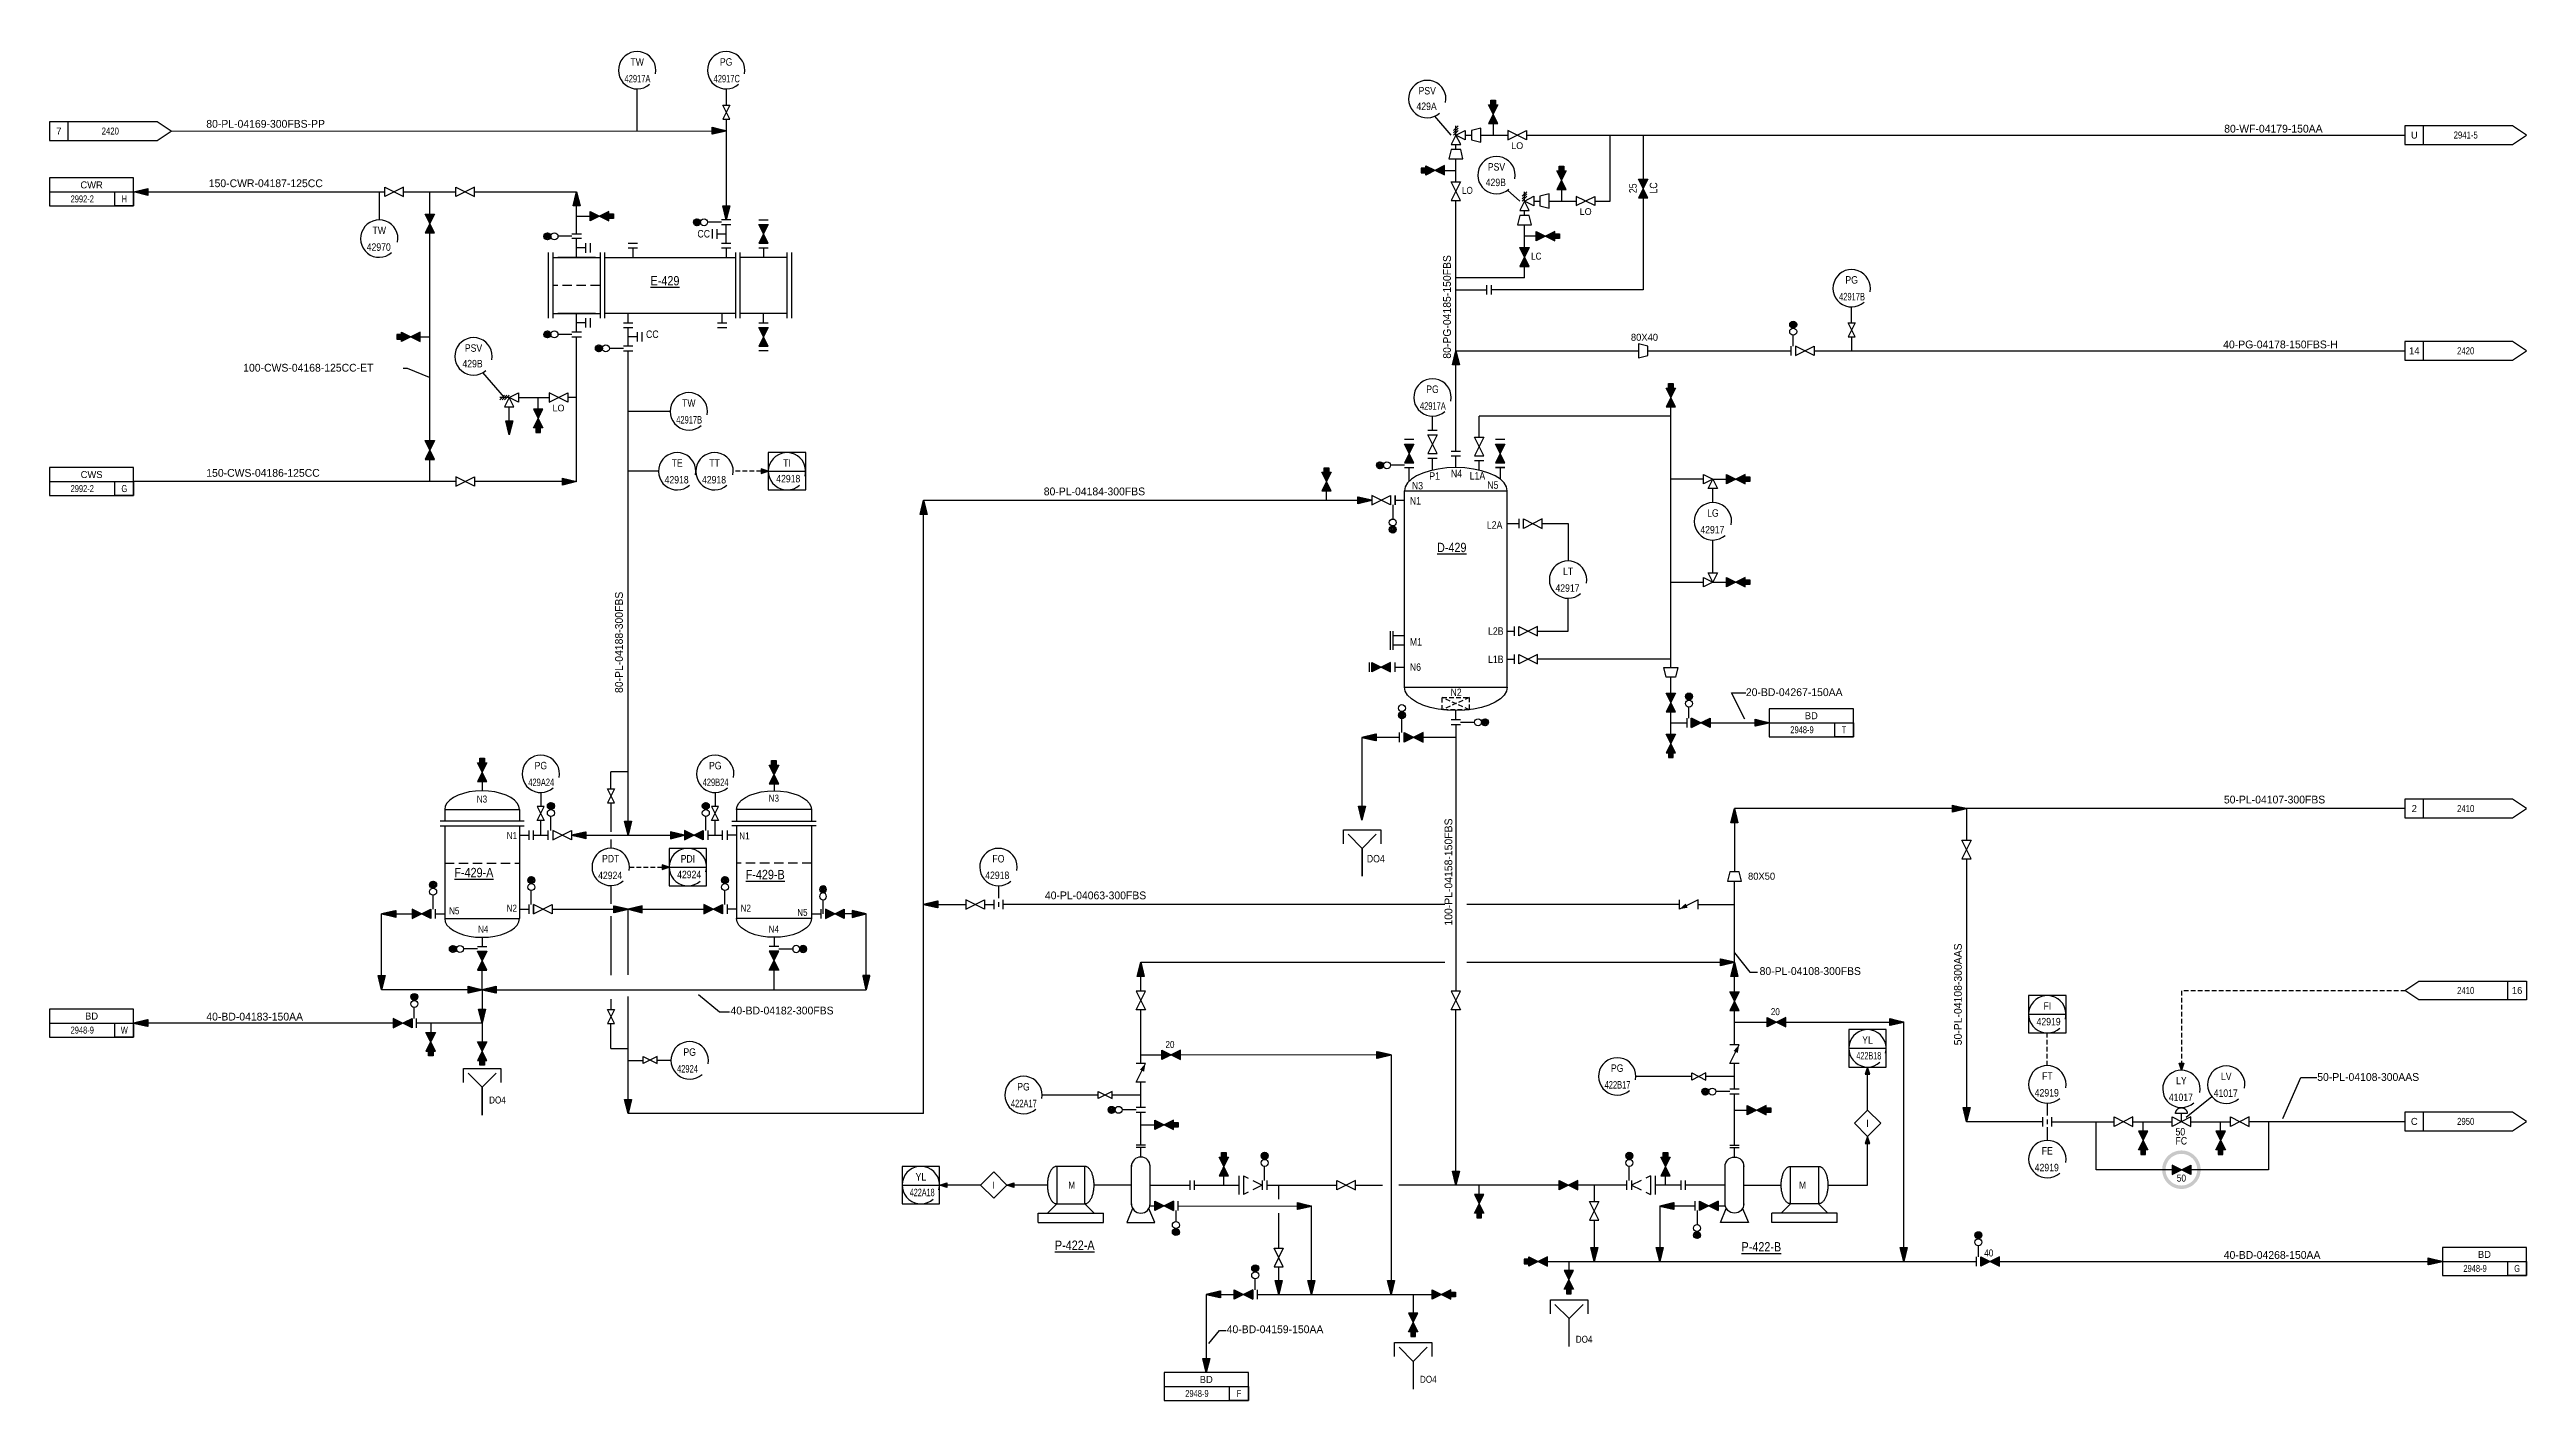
# Model space of a CAD drawing. Extents: x 31 to 826, y 98 to 532.
import ezdxf
from ezdxf.enums import TextEntityAlignment as Align

# ---------------------------------------------------------------- set-up
doc = ezdxf.new("R2010")
doc.units = 0
doc.header["$LTSCALE"] = 12
doc.header["$MEASUREMENT"] = 0
doc.linetypes.add('HIDDEN', pattern=[0.375, 0.25, -0.125])
doc.linetypes.add('HIDDEN2', pattern=[0.1875, 0.125, -0.0625])
for name, color, linetype in [('ATEXT', 7, 'Continuous'), ('AUDIT_I_060302102038-24', 7, 'Continuous'), ('CODE', 1, 'Continuous'), ('EL', 3, 'HIDDEN'), ('ELECT', 3, 'HIDDEN2'), ('ELECT1', 2, 'Continuous'), ('EQP', 3, 'Continuous'), ('FREE-TEXT', 1, 'Continuous'), ('GRA', 7, 'Continuous'), ('INS', 2, 'Continuous'), ('INSATT', 2, 'Continuous'), ('INSBUB', 2, 'Continuous'), ('INST', 2, 'Continuous'), ('INSTR', 2, 'Continuous'), ('LINENO', 2, 'Continuous'), ('MAJ', 4, 'Continuous'), ('MIN', 6, 'Continuous'), ('MINORP', 6, 'Continuous'), ('PIP', 1, 'Continuous'), ('REV A', 2, 'Continuous'), ('TEMP', 3, 'Continuous'), ('TEXT', 7, 'Continuous')]:
    doc.layers.add(name, color=color, linetype=linetype)
doc.styles.add('AUDIT_D_030815140751-1', font='Dengl.ttf')
doc.styles.add('AUDIT_D_060301071700-1', font='Dengl.ttf', dxfattribs={"width": 0.75})
doc.styles.add('AUDIT_D_060301071700-134', font='Dengl.ttf')
doc.styles.add('AUDIT_D_060302102038-25', font='Dengl.ttf')
doc.styles.add('AUDIT_D_060309130809-72', font='Dengl.ttf')
doc.styles.add('INS_TAG', font='Dengl.ttf')
doc.styles.add('LETTER', font='Dengl.ttf')
doc.styles.get("Standard").update_dxf_attribs({"font": 'Dengl.ttf'})
doc.styles.add('style1', font='Dengl.ttf', dxfattribs={"height": 0.09375})
doc.styles.add('TXT', font='Dengl.ttf')
doc.styles.add('VAL_TAG', font='Dengl.ttf')
doc.linetypes.add('SOFTWARE', pattern='A,0.75,-0.053571,["O",Standard,S=0.1875,R=0,X=0,Y=-0.09375],-0.196429', length=1)
doc.dimstyles.new('JCO', dxfattribs={"dimtxt": 0.09375, "dimasz": 0.09375, "dimexe": 0.0625, "dimexo": 0.0625, "dimgap": 0.09375, "dimtad": 1, "dimtoh": 1, "dimdec": 4, "dimrnd": 0.0001, "dimzin": 3, "dimdsep": 46, "dimtxsty": 'Standard', "dimcen": -0.125, "dimdle": 0.0625, "dimclrd": 2, "dimclre": 2, "dimclrt": 4, "dimadec": 0, "dimazin": 0, "dimtfac": 1, "dimtdec": 4, "dimtix": 1, "dimtofl": 0, "dimtmove": 0, "dimatfit": 3, "dimfxl": 1, "dimtolj": 1, "dimtzin": 0, "dimarcsym": 0})

msp = doc.modelspace()

# ---------------------------------------------------------------- texts
at = {"style": 'LETTER'}
for s, p in [('80-PL-04169-300FBS-PP', (81.43, 507.07)), ('80-WF-04179-150AA', (729.1, 505.51)), ('150-CWR-04187-125CC', (82.23, 487.99)), ('40-PG-04178-150FBS-H', (728.78, 436.25)), ('100-CWS-04168-125CC-ET', (93.28, 428.77)), ('150-CWS-04186-125CC', (81.43, 395.01)), ('80-PL-04184-300FBS', (350.23, 389.06)), ('20-BD-04267-150AA', (575.58, 324.6)), ('50-PL-04107-300FBS', (729.01, 290.13)), ('40-PL-04063-300FBS', (350.59, 259.37)), ('80-PL-04108-300FBS', (579.99, 235.07)), ('40-BD-04183-150AA', (81.44, 220.44)), ('40-BD-04182-300FBS', (249.69, 222.4)), ('50-PL-04108-300AAS', (758.97, 201.06)), ('40-BD-04268-150AA', (728.96, 143.93)), ('40-BD-04159-150AA', (408.94, 120.07))]:
    msp.add_text(s, height=2.5, dxfattribs=at).set_placement(p)
for s, p in [('80-PG-04185-150FBS', (480.9, 432.92)), ('80-PL-04188-300FBS', (215.14, 325.59)), ('100-PL-04158-150FBS', (481.36, 250.92)), ('50-PL-04108-300AAS', (644.88, 212.49))]:
    msp.add_text(s, height=2.5, rotation=90, dxfattribs=at).set_placement(p)
at = {"layer": 'EQP', "linetype": 'Continuous', "width": 0.8649}
for s, p in [('%%UE-429', (224.03, 456.46)), ('%%UD-429', (476.45, 370.82))]:
    msp.add_text(s, height=3, dxfattribs=at).set_placement(p)
at = {"layer": 'EQP', "color": 3, "linetype": 'Continuous', "width": 0.8649}
for s, p in [('%%UF-429-A', (161.05, 266.45)), ('%%UF-429-B', (254.56, 265.82))]:
    msp.add_text(s, height=3, dxfattribs=at).set_placement(p)
at = {"layer": 'EQP', "style": 'AUDIT_D_060309130809-72', "width": 0.8649}
for p in [(358.13, 166.5), (592.68, 166.5)]:
    msp.add_text('M', height=2.25, dxfattribs=at).set_placement(p)
at = {"layer": 'EQP', "linetype": 'Continuous', "width": 0.8649}
for s, p in [('%%UP-422-A', (353.81, 145.9)), ('%%UP-422-B', (574.18, 145.4))]:
    msp.add_text(s, height=3, dxfattribs=at).set_placement(p, align=Align.BOTTOM_LEFT)
at = {"layer": 'TEXT', "style": 'AUDIT_D_060301071700-134', "width": 0.8649}
for s, p in [('LO', (484.47, 485.84)), ('LC', (506.65, 464.72))]:
    msp.add_text(s, height=2.25, dxfattribs=at).set_placement(p)
at = {"layer": 'TEXT', "linetype": 'Continuous', "width": 0.871875}
for s, p in [('25', (540.53, 486.07)), ('LC', (547.13, 485.95))]:
    msp.add_text(s, height=2.4, rotation=90, dxfattribs=at).set_placement(p)
for s, p in [('CC', (239.07, 471.83)), ('CC', (222.57, 439.58)), ('N3', (468.39, 390.95)), ('P1', (473.97, 394.04)), ('N4', (480.91, 394.86)), ('L1A', (486.93, 394.12)), ('N5', (492.6, 391.16)), ('N1', (467.73, 386.1)), ('L2A', (492.45, 378.34)), ('M1', (467.73, 340.8)), ('L2B', (492.82, 344.27)), ('N6', (467.73, 332.71)), ('L1B', (492.83, 335.23)), ('N2', (480.79, 324.61)), ('DO4', (453.93, 271.21)), ('50', (713.47, 183.54)), ('FC', (713.47, 180.64))]:
    msp.add_text(s, height=2.4, dxfattribs=at).set_placement(p)
at = {"layer": 'TEXT', "width": 0.864563}
for s, p in [('N3', (168.24, 290.42)), ('N3', (261.92, 290.69)), ('N1', (177.85, 278.69)), ('N1', (252.49, 278.57)), ('N5', (159.34, 254.57)), ('N2', (177.82, 255.38)), ('N2', (252.92, 255.38)), ('N5', (271.09, 254.03)), ('N4', (168.65, 248.64)), ('N4', (261.92, 248.64))]:
    msp.add_text(s, height=2.251, dxfattribs=at).set_placement(p)
at = {"layer": 'TEXT', "linetype": 'Continuous', "style": 'AUDIT_D_030815140751-1', "width": 0.8649}
for s, p in [('20', (583.59, 221.49)), ('20', (389.3, 210.96)), ('40', (652.1, 144.03))]:
    msp.add_text(s, height=2.25, dxfattribs=at).set_placement(p, align=Align.BOTTOM_LEFT)
at = {"layer": 'TEXT', "style": 'AUDIT_D_060302102038-25', "width": 0.864563}
msp.add_text('DO4', height=2.251, rotation=359.99998, dxfattribs=at).set_placement((172.21, 193.8))
at = {"layer": 'TEXT', "linetype": 'Continuous', "style": 'AUDIT_D_030815140751-1', "width": 0.8649}
for p in [(520.99, 116.99), (470.99, 104.14)]:
    msp.add_text('DO4', height=2.25, dxfattribs=at).set_placement(p)

# ---------------------------------------------------------------- blocks, each defined once
blk = doc.blocks.new('-IVR1')
at = {"layer": 'ATEXT', "color": 7, "linetype": 'Continuous'}
for p, q in [((0, -0.125), (0, -0.125)), ((0.125, 0), (0.125, 0))]:
    blk.add_line(p, q, dxfattribs=at)
at = {"layer": 'INS', "color": 2, "linetype": 'Continuous'}
for points in [[(0, 0), (0, 0), (-0.063, -0.125), (0.063, -0.125), (0, 0), (0.125, 0.063), (0.125, -0.063), (0, 0)], [(0.031, 0.125), (0.031, 0.125), (-0.031, 0.063)], [(-0.031, 0.031), (-0.031, 0.031), (0.031, 0.094)], [(0.031, 0.063), (0.031, 0.063), (-0.031, 0)], [(0, 0), (0, 0), (0, 0.125)]]:
    blk.add_lwpolyline(points, dxfattribs=at)
blk = doc.blocks.new('A2')
at = {"layer": 'GRA', "color": 7, "linetype": 'Continuous'}
blk.add_lwpolyline([(0, 0), (-0.188, -0.047), (-0.188, 0.047), (0, 0), (-0.182, 0.04), (-0.182, -0.042), (0, 0), (-0.175, 0.034), (-0.175, -0.034), (0, 0), (-0.169, 0.028), (-0.169, -0.028), (0, 0), (-0.162, 0.022), (-0.162, -0.021), (0, 0), (-0.156, 0.016), (-0.156, -0.015), (0, 0), (-0.15, 0.011), (-0.15, -0.01), (0, 0), (-0.144, 0.006), (-0.144, -0.005), (0, 0), (-0.139, 0)], dxfattribs=at)
blk = doc.blocks.new('F7')
for p, q in [((0.125, 0), (0, 0)), ((0.125, 0.063), (0.125, -0.063))]:
    blk.add_line(p, q)
blk = doc.blocks.new('-IVC1')
for p, q in [((-0.125, 0), (-0.125, 0)), ((0.125, 0), (0.125, 0))]:
    blk.add_line(p, q)
for points in [[(-0.125, -0.063), (-0.125, -0.063), (-0.125, 0.063), (0.125, -0.063), (0.125, 0.063), (-0.125, -0.063)], [(0.078, 0.109), (0.078, 0.113), (0.078, 0.118), (0.077, 0.122), (0.076, 0.126), (0.075, 0.13), (0.074, 0.134), (0.073, 0.137), (0.071, 0.141), (0.07, 0.145), (0.068, 0.148), (0.066, 0.152), (0.063, 0.155), (0.061, 0.159), (0.058, 0.162), (0.055, 0.165), (0.052, 0.167), (0.049, 0.17), (0.046, 0.173), (0.043, 0.175), (0.039, 0.177), (0.035, 0.179), (0.032, 0.181), (0.028, 0.182), (0.024, 0.184), (0.02, 0.185), (0.016, 0.186), (0.012, 0.187), (0.008, 0.187), (0.004, 0.187), (0, 0.188), (-0.004, 0.187), (-0.008, 0.187), (-0.012, 0.187), (-0.016, 0.186), (-0.02, 0.185), (-0.024, 0.184), (-0.028, 0.182), (-0.032, 0.181), (-0.035, 0.179), (-0.039, 0.177), (-0.043, 0.175), (-0.046, 0.173), (-0.049, 0.17), (-0.052, 0.167), (-0.055, 0.165), (-0.058, 0.162), (-0.061, 0.159), (-0.063, 0.155), (-0.066, 0.152), (-0.068, 0.148), (-0.07, 0.145), (-0.071, 0.141), (-0.073, 0.137), (-0.074, 0.134), (-0.075, 0.13), (-0.076, 0.126), (-0.077, 0.122), (-0.078, 0.118), (-0.078, 0.113), (-0.078, 0.109)], [(-0.078, 0.109), (-0.078, 0.109), (0.078, 0.109)], [(0, 0), (0, 0), (0, 0.109)]]:
    blk.add_lwpolyline(points)
at = {"layer": 'ATEXT', "color": 7, "linetype": 'Continuous'}
blk.add_line((0, 0.188), (0, 0.188), dxfattribs=at)
blk = doc.blocks.new('VG1')
at = {"layer": 'PIP', "color": 1, "linetype": 'Continuous'}
blk.add_lwpolyline([(-0.125, -0.063), (-0.125, -0.063), (-0.125, 0.063), (0.125, -0.063), (0.125, 0.063), (-0.125, -0.063)], dxfattribs=at)
blk = doc.blocks.new('D2')
at = {"color": 1, "linetype": 'Continuous'}
for p, q in [((-0.25, 0.063), (-0.25, 0.25)), ((-0.25, 0.25), (0.25, 0.25)), ((0.25, 0.25), (0.25, 0.063))]:
    blk.add_line(p, q, dxfattribs=at)
at = {"layer": 'PIP', "color": 1, "linetype": 'Continuous'}
blk.add_lwpolyline([(-0.188, 0.188), (-0.188, 0.188), (-0.188, 0.188), (0, 0), (0.188, 0.188)], dxfattribs=at)
at = {"layer": 'PIP', "color": 1, "linetype": 'Continuous', "const_width": 0.02}
blk.add_lwpolyline([(0, -0.375), (0, -0.375), (0, 0)], dxfattribs=at)
blk = doc.blocks.new('VN1')
at = {"layer": 'PIP', "color": 1, "linetype": 'Continuous'}
for points in [[(-0.125, -0.063), (-0.125, -0.063), (0.125, 0.063), (0.125, -0.063), (-0.125, 0.063), (-0.125, -0.063)], [(-0.116, -0.051), (-0.116, 0.053), (-0.106, 0.048), (-0.106, -0.047), (-0.098, -0.043), (-0.098, 0.043), (-0.089, 0.039), (-0.089, -0.039), (-0.081, -0.035), (-0.081, 0.035), (-0.072, 0.032), (-0.071, -0.032), (-0.064, -0.028), (-0.064, 0.028), (-0.056, 0.024), (-0.056, -0.023), (-0.048, -0.019), (-0.048, 0.02), (-0.04, 0.016), (-0.04, -0.016), (-0.033, -0.012), (-0.033, 0.012), (-0.024, 0.008), (-0.024, -0.008), (-0.018, -0.005), (-0.018, 0.006), (-0.012, 0.003), (-0.012, -0.002), (-0.006, 0)], [(0.116, -0.051), (0.116, 0.053), (0.106, 0.048), (0.106, -0.047), (0.098, -0.043), (0.098, 0.043), (0.089, 0.039), (0.089, -0.039), (0.081, -0.035), (0.081, 0.035), (0.072, 0.032), (0.071, -0.032), (0.064, -0.028), (0.064, 0.028), (0.056, 0.024), (0.056, -0.023), (0.048, -0.019), (0.048, 0.02), (0.04, 0.016), (0.04, -0.016), (0.033, -0.012), (0.033, 0.012), (0.024, 0.008), (0.024, -0.008), (0.018, -0.005), (0.018, 0.006), (0.012, 0.003), (0.012, -0.002), (0.006, 0)]]:
    blk.add_lwpolyline(points, dxfattribs=at)
blk = doc.blocks.new('N7')
at = {"layer": 'EQP', "color": 3, "linetype": 'Continuous'}
for p, q in [((0, 0.063), (0.156, 0.063)), ((0.156, -0.125), (0.156, 0.125)), ((0.188, 0.125), (0.188, -0.125)), ((0, -0.063), (0.156, -0.063))]:
    blk.add_line(p, q, dxfattribs=at)
blk = doc.blocks.new('AA2')
at = {"layer": 'GRA', "color": 7, "linetype": 'Continuous'}
blk.add_lwpolyline([(0, 0), (0.188, 0.047), (0.188, -0.047), (0, 0), (0.175, 0.034), (0.175, -0.034), (0, 0), (0.162, 0.021), (0.162, -0.022), (0, 0), (0.15, 0.01), (0.15, -0.011), (0, 0), (0.139, 0)], dxfattribs=at)
blk = doc.blocks.new('VALLGA')
for p, q in [((0.125, -0.062), (-0.125, 0.062)), ((-0.125, -0.062), (0.125, 0.062)), ((-0.125, 0.062), (-0.125, -0.062)), ((0.125, 0.062), (0.125, -0.062))]:
    blk.add_line(p, q)
at = {"layer": 'CODE', "style": 'VAL_TAG'}
blk.add_attdef('DISPLAY', text='', height=0.09, dxfattribs=at).set_placement((0, 0.09), align=Align.CENTER)
at = {"layer": 'CODE', "style": 'VAL_TAG', "flags": 1}
for tag, p in [('VALVE_SIZE', (0, -0.31)), ('VALVE_SPEC', (0, -0.559)), ('VALVE_LINE', (0, -0.434)), ('VALVE_FITT', (0, -0.684)), ('VALVE_DWG', (0, -0.809))]:
    blk.add_attdef(tag, text='', height=0.09, dxfattribs=at).set_placement(p, align=Align.CENTER)
at = {"layer": 'TEXT', "style": 'VAL_TAG'}
blk.add_attdef('VALVE_CODE', text='', height=0.09, dxfattribs=at).set_placement((0, -0.186), align=Align.CENTER)
blk = doc.blocks.new('VALSGA')
for p, q in [((-0.094, 0.044), (-0.094, -0.05)), ((-0.094, -0.05), (0.094, 0.044)), ((0.094, -0.05), (-0.094, 0.044)), ((0.094, 0.044), (0.094, -0.05))]:
    blk.add_line(p, q)
at = {"layer": 'CODE', "style": 'VAL_TAG'}
for tag, p in [('DISPLAY', (0, 0.069)), ('VALVE_CODE', (0, -0.176))]:
    blk.add_attdef(tag, text='', height=0.09, dxfattribs=at).set_placement(p, align=Align.CENTER)
at = {"layer": 'CODE', "style": 'VAL_TAG', "flags": 1}
for tag, p in [('VALVE_SIZE', (0, -0.314)), ('VALVE_SPEC', (0, -0.579)), ('VALVE_LINE', (0, -0.454)), ('VALVE_FITT', (0, -0.704)), ('VALVE_DWG', (0, -0.829))]:
    blk.add_attdef(tag, text='', height=0.09, dxfattribs=at).set_placement(p, align=Align.CENTER)
blk = doc.blocks.new('fsv015A')
for p, q in [((-0.0625, 0.125), (0.0625, 0.125)), ((0, 0), (-0.0625, 0.125)), ((0.0625, 0.125), (0, 0)), ((0, 0), (0.125, 0.0625)), ((0.125, -0.0625), (0, 0)), ((0.125, 0.0625), (0.125, -0.0625))]:
    blk.add_line(p, q)
blk = doc.blocks.new('mis007')
blk.add_line((-1.375, -0.125), (-1.375, 0.125))
blk.add_lwpolyline([(-0.1875, -0.125), (0, 0), (-0.1875, 0.125), (-1.625, 0.125), (-1.625, -0.125)], close=True)
at = {"style": 'style1'}
for tag, p in [('#', (-1.5, -0.046875)), ('DWG.NUMBER', (-0.6875, -0.046875))]:
    blk.add_attdef(tag, text='', height=0.09375, dxfattribs=at).set_placement(p, align=Align.CENTER)
blk = doc.blocks.new('mis057')
blk.add_lwpolyline([(0, 0.188), (0, -0.188), (1.125, -0.188), (1.125, 0.188), (0, 0.188), (0, 0), (1.125, 0), (1.125, -0.188), (0.875, -0.188), (0.875, 0)])
at = {"style": 'LETTER'}
blk.add_attdef('1', (0.518, 0.046), '', height=0.0938, dxfattribs=at)
at = {"style": 'LETTER', "width": 0.8}
for tag, p in [('2', (0.031, -0.142)), ('3', (0.956, -0.143))]:
    blk.add_attdef(tag, p, '', height=0.0938, dxfattribs=at)
blk = doc.blocks.new('S7')
for points in [[(0, 0.0625), (0.03125, 0.046875)], [(0.0625, 0.03125), (0.125, 0), (0.0625, -0.03125)], [(0.03125, -0.046875), (0, -0.0625)]]:
    blk.add_lwpolyline(points)
blk = doc.blocks.new('VC1')
at = {"layer": 'PIP'}
blk.add_lwpolyline([(-0.125, -0.062), (-0.125, 0.062), (0.125, -0.062), (0.125, 0.062)], dxfattribs=at)
blk.add_lwpolyline([(0.125, -0.062, 0, 0.0625, 0), (0.031, -0.016, 0.0625, 0.0625, 0)], format="xyseb", dxfattribs=at)
at = {"layer": 'ATEXT'}
for tag, p in [('NPS_MAIN', (-0.015, 0.162)), ('TAG', (-0.016, -0.216))]:
    blk.add_attdef(tag, text='', height=0.0938, dxfattribs=at).set_placement(p, align=Align.CENTER)
at = {"layer": 'ATEXT', "flags": 1}
for tag, p in [('SPEC', (-0.016, -0.34)), ('FURN_CODE', (-0.016, -0.712)), ('LINE_NO', (-0.016, -0.464)), ('LDESC', (-0.016, -0.588)), ('PARENT_HND', (-0.016, -0.836)), ('PARENT_ID', (-0.016, -0.96)), ('WEIGHT', (-0.016, -1.084)), ('PAINT_AREA', (-0.016, -1.208)), ('ITEM', (-0.016, -1.332)), ('GTYPE', (-0.016, -1.456)), ('STYPE', (-0.016, -1.58)), ('USER1', (0.004, -2.494)), ('USER2', (0.004, -2.618)), ('USER3', (0.004, -2.742)), ('USER4', (0.004, -2.866)), ('USER5', (0.004, -2.99)), ('USER6', (0.004, -3.114))]:
    blk.add_attdef(tag, text='', height=0.0938, dxfattribs=at).set_placement(p, align=Align.CENTER)
for tag, p in [('ENT_HND', (-0.32, -1.72)), ('FIRE_PROOF', (-0.388, -2.032)), ('MATL_ID', (-0.294, -1.876)), ('FLOW_SHT', (-0.33, -2.345)), ('PO_NUM', (-0.24, -2.189))]:
    blk.add_attdef(tag, p, '', height=0.0938, dxfattribs=at)
blk = doc.blocks.new('VCH2')
at = {"layer": 'PIP'}
for p, q in [((0.093, 0.047), (-0.094, -0.048)), ((-0.094, -0.048), (-0.094, 0.046)), ((-0.094, 0.046), (0.093, -0.048)), ((0.093, -0.048), (0.093, 0.047))]:
    blk.add_line(p, q, dxfattribs=at)
at = {"layer": 'ATEXT'}
for tag, p in [('NPS_MAIN', (-0.015, 0.072)), ('TAG', (-0.016, -0.216))]:
    blk.add_attdef(tag, text='', height=0.0938, dxfattribs=at).set_placement(p, align=Align.CENTER)
at = {"layer": 'ATEXT', "flags": 1}
for tag, p in [('SPEC', (-0.016, -0.34)), ('FURN_CODE', (-0.016, -0.712)), ('LINE_NO', (-0.016, -0.464)), ('LDESC', (-0.016, -0.588)), ('PARENT_HND', (-0.016, -0.836)), ('PARENT_ID', (-0.016, -0.96)), ('WEIGHT', (-0.016, -1.084)), ('PAINT_AREA', (-0.016, -1.208)), ('ITEM', (-0.016, -1.332)), ('GTYPE', (-0.016, -1.456)), ('STYPE', (-0.016, -1.58)), ('USER1', (0.004, -2.494)), ('USER2', (0.004, -2.618)), ('USER3', (0.004, -2.742)), ('USER4', (0.004, -2.866)), ('USER5', (0.004, -2.99)), ('USER6', (0.004, -3.114))]:
    blk.add_attdef(tag, text='', height=0.0938, dxfattribs=at).set_placement(p, align=Align.CENTER)
for tag, p in [('ENT_HND', (-0.32, -1.72)), ('FIRE_PROOF', (-0.388, -2.032)), ('MATL_ID', (-0.294, -1.876)), ('FLOW_SHT', (-0.33, -2.345)), ('PO_NUM', (-0.24, -2.189))]:
    blk.add_attdef(tag, p, '', height=0.0938, dxfattribs=at)
blk = doc.blocks.new('fsm003')
at = {"layer": 'PIP'}
for p, q in [((0, 0.062), (0, -0.062)), ((0.062, -0.062), (0.062, 0.062))]:
    blk.add_line(p, q, dxfattribs=at)
at = {"layer": 'PIP', "const_width": 0.0469}
blk.add_lwpolyline([(0.008, 0.35, 1), (0.055, 0.35, 1)], format="xyb", close=True, dxfattribs=at)
at = {"layer": 'PIP'}
blk.add_lwpolyline([(0.031, 0.062), (0.031, 0.209)], dxfattribs=at)
for centre in [(0.031, 0.35), (0.031, 0.256)]:
    blk.add_circle(centre, 0.0469, dxfattribs=at)
blk = doc.blocks.new('PIP2')
at = {"layer": 'ATEXT', "color": 7, "linetype": 'Continuous'}
for p, q in [((-0.063, 0), (-0.063, 0)), ((0.063, 0), (0.063, 0))]:
    blk.add_line(p, q, dxfattribs=at)
at = {"layer": 'PIP', "color": 1, "linetype": 'Continuous'}
blk.add_lwpolyline([(0.063, -0.063), (0.063, -0.063), (-0.063, -0.094), (-0.063, 0.094), (0.063, 0.063), (0.063, -0.063)], dxfattribs=at)
blk = doc.blocks.new('VN1A')
at = {"layer": 'PIP', "color": 1, "linetype": 'Continuous'}
for points in [[(0.065, -0.124), (0.065, -0.124), (-0.06, 0.126), (0.065, 0.126), (-0.06, -0.124), (0.065, -0.124)], [(0.054, 0.117), (-0.051, 0.117), (-0.046, 0.107), (0.049, 0.107), (0.046, 0.099), (-0.041, 0.099), (-0.037, 0.089), (0.042, 0.089), (0.038, 0.081), (-0.033, 0.081), (-0.029, 0.072), (0.034, 0.072), (0.03, 0.064), (-0.025, 0.064), (-0.022, 0.056), (0.026, 0.056), (0.022, 0.049), (-0.018, 0.049), (-0.014, 0.041), (0.018, 0.041), (0.014, 0.034), (-0.01, 0.034), (-0.006, 0.025), (0.01, 0.025), (0.008, 0.019), (-0.003, 0.019), (0, 0.012), (0.005, 0.012), (0.002, 0.007)], [(0.054, -0.115), (-0.051, -0.115), (-0.046, -0.105), (0.049, -0.105), (0.046, -0.097), (-0.041, -0.097), (-0.037, -0.088), (0.042, -0.088), (0.038, -0.08), (-0.033, -0.08), (-0.029, -0.071), (0.034, -0.071), (0.03, -0.063), (-0.025, -0.063), (-0.022, -0.055), (0.026, -0.055), (0.022, -0.047), (-0.018, -0.047), (-0.014, -0.04), (0.018, -0.04), (0.014, -0.032), (-0.01, -0.032), (-0.006, -0.024), (0.01, -0.024), (0.008, -0.017), (-0.003, -0.017), (0, -0.011), (0.005, -0.011), (0.002, -0.005)]]:
    blk.add_lwpolyline(points, dxfattribs=at)
blk = doc.blocks.new('plug')
for p, q in [((0, 0.03125), (0.0625, 0.03125)), ((0, -0.03125), (0, 0.03125)), ((0.0625, 0.03125), (0.0625, -0.03125)), ((0.0625, -0.03125), (0, -0.03125))]:
    blk.add_line(p, q)
at = {"const_width": 0.0625}
blk.add_lwpolyline([(0.03125, -0.03125), (0.03125, 0.03125)], dxfattribs=at)
blk = doc.blocks.new('INTERLOC')
blk.add_lwpolyline([(0.181, 0.005), (0.004, 0.182), (-0.172, 0.005), (0.005, -0.172)], close=True)
at = {"style": 'TXT'}
blk.add_text('I', height=0.0938, dxfattribs=at).set_placement((0.004, 0.005), align=Align.MIDDLE_CENTER)
blk = doc.blocks.new('VALLGLC')
for p, q in [((-0.125, -0.062), (0.125, 0.062)), ((0.125, -0.062), (-0.125, 0.062)), ((-0.125, 0.062), (-0.125, -0.062)), ((0.125, 0.062), (0.125, -0.062))]:
    blk.add_line(p, q)
at = {"const_width": 0.469}
blk.add_lwpolyline([(0.023, 0, 1), (-0.023, 0, 1)], format="xyb", close=True, dxfattribs=at)
for p in [(-0.125, 0), (0.125, 0)]:
    blk.add_point(p)
for points in [[(0, 0), (-0.125, -0.062), (-0.125, 0.062)], [(0, 0), (0.125, -0.062), (0.125, 0.062)]]:
    blk.add_solid(points)
at = {"layer": 'CODE', "style": 'VAL_TAG'}
for tag, p in [('DISPLAY', (0, 0.093)), ('VALVE_CODE', (0, -0.182))]:
    blk.add_attdef(tag, text='', height=0.09, dxfattribs=at).set_placement(p, align=Align.CENTER)
at = {"layer": 'CODE', "style": 'VAL_TAG', "flags": 1}
for tag, p in [('VALVE_SIZE', (0, -0.314)), ('VALVE_SPEC', (0, -0.578)), ('VALVE_LINE', (0, -0.453)), ('VALVE_FITT', (0, -0.703)), ('VALVE_DWG', (0, -0.828))]:
    blk.add_attdef(tag, text='', height=0.09, dxfattribs=at).set_placement(p, align=Align.CENTER)
blk = doc.blocks.new('A3')
at = {"layer": 'GRA', "color": 7, "linetype": 'Continuous'}
blk.add_lwpolyline([(0, 0), (-0.094, 0.031), (-0.094, -0.031), (0, 0), (-0.092, 0.027), (-0.092, -0.027), (0, 0), (-0.09, 0.023), (-0.09, -0.023), (0, 0), (-0.088, 0.02), (-0.088, -0.02), (0, 0), (-0.086, 0.016), (-0.086, -0.016), (0, 0), (-0.084, 0.014), (-0.084, -0.014), (0, 0), (-0.082, 0.012), (-0.082, -0.012), (0, 0), (-0.08, 0.01), (-0.08, -0.01), (0, 0), (-0.078, 0.008), (-0.078, -0.008), (0, 0), (-0.076, 0.006), (-0.076, -0.006), (0, 0), (-0.074, 0.004), (-0.074, -0.004), (0, 0), (-0.072, 0.002), (-0.072, -0.002), (0, 0), (-0.072, 0)], dxfattribs=at)
blk = doc.blocks.new('AA3')
at = {"layer": 'GRA', "color": 7, "linetype": 'Continuous'}
blk.add_lwpolyline([(0, 0), (0.094, 0.031), (0.094, -0.031), (0, 0), (0.088, 0.02), (0.088, -0.02), (0, 0), (0.082, 0.012), (0.082, -0.012), (0, 0), (0.076, 0.006), (0.076, -0.006), (0, 0), (0.072, 0)], dxfattribs=at)
blk = doc.blocks.new('INS01B')
at = {"layer": 'INSBUB'}
blk.add_arc((0, 0), 0.25, 349.1931, 311.4096, dxfattribs=at)
at = {"layer": 'INSATT', "style": 'INS_TAG', "flags": 1}
blk.add_attdef('INS_HOST', text='', height=0.1, dxfattribs=at).set_placement((0, 0.269), align=Align.CENTER)
at = {"layer": 'INSATT', "style": 'INS_TAG', "width": 0.8649}
blk.add_attdef('INS_SERVICE', text='', height=0.1, dxfattribs=at).set_placement((0, 0.061), align=Align.CENTER)
blk.add_attdef('INS_NUM', (-0.168, -0.163), '', height=0.1, dxfattribs=at)
blk = doc.blocks.new('INS07_new')
blk.add_lwpolyline([(-0.25, 0.25), (-0.25, -0.25), (0.25, -0.25), (0.25, 0.25)], close=True)
blk.add_lwpolyline([(-0.25, 0), (0.25, 0)])
blk.add_arc((0, 0), 0.25, 345.0872, 311.8048)
at = {"style": 'INS_TAG', "flags": 1}
blk.add_attdef('INS_HOST', text='', height=0.1, dxfattribs=at).set_placement((0, 0.269), align=Align.CENTER)
at = {"style": 'INS_TAG', "width": 0.8649}
for tag, p in [('INS_SERVICE', (0, 0.061)), ('INS_NUM', (0, -0.162))]:
    blk.add_attdef(tag, text='', height=0.1, dxfattribs=at).set_placement(p, align=Align.CENTER)
blk = doc.blocks.new('HV1')
at = {"layer": 'EQP', "color": 3, "linetype": 'Continuous'}
blk.add_lwpolyline([(0, 0), (0.026, 0.001), (0.052, 0.003), (0.078, 0.006), (0.104, 0.011), (0.129, 0.017), (0.155, 0.024), (0.179, 0.033), (0.203, 0.043), (0.227, 0.054), (0.25, 0.067), (0.272, 0.081), (0.294, 0.095), (0.315, 0.111), (0.335, 0.128), (0.354, 0.146), (0.372, 0.165), (0.389, 0.185), (0.405, 0.206), (0.419, 0.228), (0.433, 0.25), (0.446, 0.273), (0.457, 0.297), (0.467, 0.321), (0.476, 0.345), (0.483, 0.371), (0.489, 0.396), (0.494, 0.422), (0.497, 0.448), (0.499, 0.474), (0.5, 0.5), (0.499, 0.526), (0.497, 0.552), (0.494, 0.578), (0.489, 0.604), (0.483, 0.629), (0.476, 0.655), (0.467, 0.679), (0.457, 0.703), (0.446, 0.727), (0.433, 0.75), (0.419, 0.772), (0.405, 0.794), (0.389, 0.815), (0.372, 0.835), (0.354, 0.854), (0.335, 0.872), (0.315, 0.889), (0.294, 0.905), (0.272, 0.919), (0.25, 0.933), (0.227, 0.946), (0.203, 0.957), (0.179, 0.967), (0.155, 0.976), (0.129, 0.983), (0.104, 0.989), (0.078, 0.994), (0.052, 0.997), (0.026, 0.999), (0, 1)], dxfattribs=at)
blk = doc.blocks.new('PUMP1')
at = {"layer": 'EQP', "color": 3, "linetype": 'Continuous'}
for p, q in [((0.38, -7.5), (-1.5, -12)), ((7.5, -12), (5.62, -7.5)), ((-1.5, -12), (7.5, -12))]:
    blk.add_line(p, q, dxfattribs=at)
for points in [[(6, 6, 1), (0, 6, 1)], [(0, -6, 1), (6, -6, 1)]]:
    blk.add_lwpolyline(points, format="xyb", dxfattribs=at)
for points in [[(0, -6.38), (0, -6.38), (0, 6.38)], [(6, -6.38), (6, -6.38), (6, 6.38)]]:
    blk.add_lwpolyline(points, dxfattribs=at)

# ---------------------------------------------------------------- linework, layer by layer
at = {"layer": 'EL', "color": 3, "linetype": 'HIDDEN'}
for p, q in [((207.8, 456.46), (192.8, 456.46)), ((157.96, 270.93), (181.96, 270.93)), ((275.65, 270.93), (251.65, 270.93))]:
    msp.add_line(p, q, dxfattribs=at)
at = {"layer": 'ELECT'}
for p, q in [((261.82, 396.78), (250.61, 396.78)), ((672.33, 205.96), (672.33, 216.46))]:
    msp.add_line(p, q, dxfattribs=at)
for points in [[(217.28, 269.7), (229.96, 269.7)], [(787.35, 229.96), (715.37, 229.96), (715.37, 204.5)]]:
    msp.add_lwpolyline(points, dxfattribs=at)
at = {"layer": 'ELECT1', "linetype": 'SOFTWARE'}
for p, q in [((614.62, 191.68), (614.62, 205.52)), ((614.64, 167.62), (614.64, 183.19)), ((329.92, 167.61), (316.78, 167.61)), ((351.36, 167.62), (338.41, 167.62)), ((601.94, 167.62), (614.64, 167.62))]:
    msp.add_line(p, q, dxfattribs=at)
at = {"layer": 'EQP', "color": 3, "linetype": 'Continuous'}
for p, q in [((261.8, 477.44), (258.8, 477.44)), ((191.3, 445.96), (191.3, 466.96)), ((192.8, 445.96), (192.8, 466.96)), ((192.8, 465.46), (207.8, 465.46)), ((206.3, 465.46), (194.3, 465.46)), ((207.8, 466.96), (207.8, 445.96)), ((252.8, 445.96), (252.8, 466.96)), ((267.8, 465.46), (252.8, 465.46)), ((267.8, 466.96), (267.8, 445.96)), ((269.3, 466.96), (269.3, 445.96)), ((192.8, 447.46), (207.8, 447.46)), ((206.3, 447.46), (194.3, 447.46)), ((267.8, 447.46), (252.8, 447.46)), ((261.8, 435.47), (258.8, 435.47)), ((469, 406.94), (466, 406.94)), ((498.25, 406.94), (495.25, 406.94)), ((467.5, 393.51), (467.5, 397.95)), ((473.5, 400.95), (476.5, 400.95)), ((475, 397.14), (475, 400.95)), ((481, 401.71), (484, 401.71)), ((482.5, 397.96), (482.5, 401.71)), ((488.5, 400.28), (491.5, 400.28)), ((490, 397.21), (490, 400.28)), ((498.25, 397.96), (495.25, 397.96)), ((496.75, 397.96), (496.75, 394.23)), ((466, 390.46), (499, 390.46)), ((463, 388.96), (463, 385.96)), ((463, 387.46), (466, 387.46)), ((499, 379.96), (502.74, 379.96)), ((502.75, 381.46), (502.75, 378.46)), ((499, 345.46), (501.16, 345.46)), ((501.25, 346.96), (501.25, 343.96)), ((463, 332.37), (463, 335.37)), ((499, 336.46), (501.25, 336.46)), ((501.25, 337.96), (501.25, 334.96)), ((463, 333.87), (466, 333.87)), ((466, 327.46), (499, 327.46)), ((482.5, 316.96), (482.5, 319.96)), ((157.96, 288.18), (181.96, 288.18)), ((157.96, 288.15), (157.96, 284.4)), ((181.96, 288.18), (181.96, 284.43)), ((275.65, 288.18), (251.65, 288.18)), ((251.65, 288.18), (251.65, 284.43)), ((275.65, 288.18), (275.65, 284.43)), ((183.46, 284.43), (156.46, 284.43)), ((156.46, 282.93), (183.46, 282.93)), ((157.96, 282.93), (157.96, 253.16)), ((181.96, 282.93), (181.96, 253.16)), ((181.96, 279.93), (184.96, 279.93)), ((184.96, 281.44), (184.96, 278.43)), ((186.46, 278.43), (186.46, 281.44)), ((247.15, 278.43), (247.15, 281.44)), ((248.65, 281.44), (248.65, 278.43)), ((251.65, 279.93), (248.65, 279.93)), ((250.15, 284.43), (277.15, 284.43)), ((277.15, 282.93), (250.15, 282.93)), ((251.65, 282.93), (251.65, 253.16)), ((275.65, 282.93), (275.65, 253.16)), ((181.96, 256.16), (184.96, 256.16)), ((184.96, 257.67), (184.96, 254.66)), ((186.46, 254.66), (186.46, 257.67)), ((247.15, 254.66), (247.15, 257.67)), ((248.65, 257.67), (248.65, 254.66)), ((251.65, 256.16), (248.65, 256.16)), ((275.65, 254.66), (278.65, 254.66)), ((278.65, 256.16), (278.65, 253.16)), ((157.96, 253.16), (181.96, 253.16)), ((275.65, 253.16), (251.65, 253.16)), ((354.38, 173.62), (354.38, 161.62)), ((363.38, 173.62), (354.38, 173.62)), ((363.38, 161.62), (363.38, 173.62)), ((378.38, 167.62), (366.38, 167.62)), ((574.92, 167.62), (586.92, 167.62)), ((589.92, 161.62), (589.92, 173.62)), ((589.92, 173.62), (598.92, 173.62)), ((598.92, 173.62), (598.92, 161.62)), ((354.38, 161.62), (351.38, 158.62)), ((354.38, 161.62), (363.38, 161.62)), ((366.38, 158.62), (363.38, 161.62)), ((586.92, 158.62), (589.92, 161.62)), ((598.92, 161.62), (589.92, 161.62)), ((598.92, 161.62), (601.92, 158.62)), ((348.38, 158.62), (369.38, 158.62)), ((348.38, 155.62), (348.38, 158.62)), ((348.38, 155.62), (369.38, 155.62)), ((369.38, 155.62), (369.38, 158.62)), ((604.92, 158.62), (583.92, 158.62)), ((583.92, 155.62), (583.92, 158.62)), ((604.92, 155.62), (583.92, 155.62)), ((604.92, 155.62), (604.92, 158.62))]:
    msp.add_line(p, q, dxfattribs=at)
at = {"layer": 'EQP'}
for p, q in [((204.8, 466.96), (204.8, 469.96)), ((219.86, 469.95), (216.86, 469.95)), ((243.8, 474.46), (243.8, 471.46)), ((246.8, 469.96), (249.8, 469.96)), ((204.8, 442.96), (204.8, 445.96)), ((215.3, 442.96), (218.3, 442.96)), ((221.3, 438.46), (221.3, 441.46)), ((245.52, 442.96), (248.52, 442.96)), ((154.96, 253.16), (154.96, 256.17)), ((154.96, 254.66), (157.96, 254.66)), ((169.96, 247.16), (169.96, 244.16)), ((263.65, 247.16), (263.65, 244.16)), ((168.46, 244.16), (171.46, 244.16)), ((265.15, 244.16), (262.14, 244.16)), ((382.88, 180.46), (379.88, 180.46)), ((570.42, 180.39), (573.42, 180.39)), ((384.32, 160.93), (385.88, 160.93)), ((385.88, 162.43), (385.88, 159.43)), ((566.67, 162.43), (566.67, 159.43)), ((566.67, 160.93), (568.92, 160.93))]:
    msp.add_line(p, q, dxfattribs=at)
at = {"layer": 'EQP', "linetype": 'HIDDEN2'}
for p, q in [((486.8, 320.24), (478.14, 324.12)), ((486.8, 324.12), (478.14, 320.24))]:
    msp.add_line(p, q, dxfattribs=at)
at = {"layer": 'EQP', "color": 3, "linetype": 'Continuous'}
for points in [[(499, 390.46), (498.75, 391.76), (498.01, 393.02), (496.79, 394.21), (495.14, 395.28), (493.11, 396.2), (490.75, 396.95), (488.15, 397.5), (485.37, 397.84), (482.5, 397.96), (479.64, 397.84), (476.86, 397.5), (474.25, 396.95), (471.9, 396.2), (469.86, 395.28), (468.22, 394.21), (467, 393.02), (466.26, 391.76), (466.26, 391.76), (466, 390.46)], [(466, 397.95), (469.01, 397.95)], [(466, 327.46), (466, 390.46), (466, 390.46)], [(499, 327.46), (499, 390.46)], [(463, 385.95), (463, 388.96)], [(499, 327.46), (498.75, 326.15), (498.01, 324.89), (496.79, 323.71), (495.14, 322.64), (493.11, 321.71), (490.75, 320.96), (488.15, 320.41), (485.37, 320.07), (482.5, 319.96), (479.64, 320.07), (476.86, 320.41), (474.25, 320.96), (471.9, 321.71), (469.86, 322.64), (468.22, 323.71), (467, 324.89), (466.26, 326.15), (466.26, 326.15), (466, 327.46)], [(484.01, 316.96), (481, 316.96)], [(181.96, 288.18), (181.78, 289.23), (181.23, 290.24), (180.35, 291.18), (179.15, 292.04), (177.67, 292.78), (175.96, 293.38), (174.06, 293.82), (172.04, 294.09), (169.96, 294.18), (167.87, 294.09), (165.85, 293.82), (163.96, 293.38), (162.24, 292.78), (160.77, 292.04), (159.57, 291.18), (158.68, 290.24), (158.14, 289.23), (157.96, 288.18), (157.96, 288.18), (157.96, 288.18)], [(251.65, 288.18), (251.83, 289.23), (252.37, 290.24), (253.25, 291.18), (254.45, 292.04), (255.93, 292.78), (257.65, 293.38), (259.54, 293.82), (261.56, 294.09), (263.65, 294.18), (265.73, 294.09), (267.75, 293.82), (269.65, 293.38), (271.36, 292.78), (272.84, 292.04), (274.04, 291.18), (274.92, 290.24), (275.46, 289.23), (275.65, 288.18), (275.65, 288.18), (275.65, 288.18)], [(157.96, 253.16), (158.14, 252.12), (158.68, 251.11), (159.57, 250.16), (160.77, 249.31), (162.24, 248.57), (163.96, 247.97), (165.85, 247.52), (167.87, 247.25), (169.96, 247.16), (172.04, 247.25), (174.06, 247.52), (175.96, 247.97), (177.67, 248.57), (179.15, 249.31), (180.35, 250.16), (181.23, 251.11), (181.78, 252.12), (181.96, 253.16), (181.96, 253.16), (181.96, 253.16)], [(275.65, 253.16), (275.46, 252.12), (274.92, 251.11), (274.04, 250.16), (272.84, 249.31), (271.36, 248.57), (269.65, 247.97), (267.75, 247.52), (265.73, 247.25), (263.65, 247.16), (261.56, 247.25), (259.54, 247.52), (257.65, 247.97), (255.93, 248.57), (254.45, 249.31), (253.25, 250.16), (252.37, 251.11), (251.83, 252.12), (251.65, 253.16), (251.65, 253.16), (251.65, 253.16)]]:
    msp.add_lwpolyline(points, dxfattribs=at)
at = {"layer": 'EQP', "linetype": 'HIDDEN2'}
msp.add_lwpolyline([(478.14, 324.12), (486.8, 324.12), (486.8, 320.24), (478.14, 320.24)], close=True, dxfattribs=at)
at = {"layer": 'EQP'}
for points in [[(382.88, 179.71), (379.88, 179.71)], [(570.42, 179.64), (573.42, 179.64)]]:
    msp.add_lwpolyline(points, dxfattribs=at)
at = {"layer": 'FREE-TEXT', "color": 3, "linetype": 'Continuous'}
for p, q in [((209.3, 445.96), (209.3, 466.96)), ((209.3, 465.46), (251.3, 465.46)), ((251.3, 466.96), (251.3, 445.96)), ((251.3, 447.46), (209.3, 447.46))]:
    msp.add_line(p, q, dxfattribs=at)
at = {"layer": 'INS', "color": 2, "linetype": 'Continuous'}
for p, q in [((481.03, 504.7), (475.71, 510.79)), ((136.96, 486.46), (136.96, 477.46)), ((503, 483.54), (499.11, 487.03)), ((609.53, 444.46), (609.53, 449.55)), ((177.15, 420.46), (170.15, 428.45)), ((230.3, 416.02), (216.8, 416.02)), ((475, 409.95), (475, 414.46)), ((473.5, 409.95), (476.5, 409.95)), ((226.57, 396.78), (216.8, 396.78)), ((510.25, 379.96), (518.5, 379.96)), ((518.5, 379.96), (518.5, 368)), ((565, 373.21), (565, 374.71)), ((518.5, 345.46), (518.5, 355.91)), ((508.75, 345.46), (518.5, 345.46)), ((335.68, 263.72), (335.68, 259.72)), ((672.33, 193.96), (672.33, 189.95)), ((716.87, 189.46), (725.09, 196.09)), ((672.33, 186.21), (672.33, 181.96))]:
    msp.add_line(p, q, dxfattribs=at)
at = {"layer": 'INS', "color": 6, "linetype": 'Continuous'}
msp.add_line((490, 407.78), (490, 414.46), dxfattribs=at)
at = {"layer": 'INS'}
for p, q in [((565, 394.22), (569.38, 394.22)), ((565, 361.21), (569.38, 361.21)), ((334.18, 259.22), (334.18, 256.22)), ((335.68, 258.47), (335.68, 256.97)), ((337.18, 256.22), (337.18, 259.22)), ((558.18, 202.5), (540.28, 202.5)), ((367.63, 196.53), (349.73, 196.53)), ((670.83, 189.46), (670.83, 186.45)), ((672.33, 188.71), (672.33, 187.2)), ((673.83, 186.45), (673.83, 189.46))]:
    msp.add_line(p, q, dxfattribs=at)
at = {"layer": 'INS', "color": 2, "linetype": 'Continuous'}
for points in [[(562, 394.22), (551.5, 394.22)], [(565, 386.71), (565, 391.22)], [(565, 364.21), (565, 374.71)], [(551.5, 361.21), (562, 361.21)]]:
    msp.add_lwpolyline(points, dxfattribs=at)
at = {"layer": 'INST'}
for p, q in [((211.23, 290.38), (211.23, 281)), ((211.23, 278.51), (211.23, 275.75)), ((211.23, 263.66), (211.23, 257.86)), ((211.23, 253.91), (211.23, 234.98)), ((211.23, 227.34), (211.23, 223.97))]:
    msp.add_line(p, q, dxfattribs=at)
at = {"layer": 'INSTR'}
msp.add_line((248.3, 519.53), (248.3, 514.33), dxfattribs=at)
for points in [[(219.73, 506.06), (219.73, 519.53)], [(188.82, 293.63), (188.82, 289.17)], [(244.79, 293.63), (244.79, 289.17)], [(230.57, 207.66), (226.12, 207.66)]]:
    msp.add_lwpolyline(points, dxfattribs=at)
at = {"layer": 'MAJ', "color": 6, "linetype": 'Continuous'}
msp.add_line((311.68, 190.59), (311.68, 387.46), dxfattribs=at)
at = {"layer": 'MIN', "color": 6, "linetype": 'Continuous'}
for p, q in [((248.3, 509.83), (248.3, 477.46)), ((70.12, 506), (248.3, 506.07)), ((482.53, 500.05), (482.53, 501.7)), ((485.53, 504.7), (487.52, 504.7)), ((490.52, 504.7), (499.19, 504.7)), ((505.19, 504.7), (787.12, 504.7)), ((532, 483.54), (532, 504.7)), ((542.64, 504.7), (542.64, 490.55)), ((482.53, 489.72), (482.53, 497.05)), ((58.12, 486.46), (138.73, 486.46)), ((144.73, 486.46), (161.52, 486.46)), ((153.12, 486.46), (153.12, 479.32)), ((167.52, 486.46), (200.3, 486.46)), ((200.3, 472.96), (200.3, 486.46)), ((482.53, 435.46), (482.53, 483.72)), ((504.5, 478.89), (504.5, 480.54)), ((507.5, 483.54), (509.48, 483.54)), ((512.48, 483.54), (521.15, 483.54)), ((527.15, 483.54), (532, 483.54)), ((542.64, 484.55), (542.64, 455.05)), ((153.12, 473.32), (153.12, 406.61)), ((200.3, 465.42), (200.3, 471.46)), ((248.3, 469.96), (248.3, 475.96)), ((504.5, 468.56), (504.5, 475.89)), ((504.5, 458.88), (504.5, 462.56)), ((504.5, 458.88), (482.53, 458.88)), ((482.53, 455.05), (492.28, 455.05)), ((542.64, 455.05), (493.78, 455.05)), ((200.3, 441.46), (200.3, 447.46)), ((150.12, 439.96), (153.12, 439.96)), ((200.3, 393.47), (200.3, 439.96)), ((216.8, 436.96), (216.8, 442.96)), ((609.53, 439.96), (609.53, 435.46)), ((216.8, 279.93), (216.8, 435.46)), ((482.5, 435.46), (541.08, 435.46)), ((482.5, 403.21), (482.5, 435.46)), ((544.08, 435.46), (590.02, 435.46)), ((597.52, 435.46), (787.12, 435.46)), ((178.65, 411.46), (178.65, 417.46)), ((181.65, 420.46), (191.48, 420.46)), ((187.98, 416.71), (187.98, 420.46)), ((200.3, 420.46), (197.48, 420.46)), ((551.5, 414.46), (490, 414.46)), ((551.5, 333.74), (551.5, 417.46)), ((153.12, 400.61), (153.12, 393.47)), ((481, 403.21), (484, 403.21)), ((161.52, 393.47), (58.12, 393.47)), ((200.3, 393.47), (167.52, 393.47)), ((440.95, 387.46), (440.95, 390.46)), ((311.68, 387.46), (455.5, 387.46)), ((551.5, 336.46), (508.75, 336.46)), ((551.5, 325.52), (551.5, 330.74)), ((551.5, 312.36), (551.5, 319.52)), ((482.5, 315.46), (482.5, 303.46)), ((551.5, 316.05), (556.58, 316.05)), ((564.08, 316.05), (583.09, 316.05)), ((169.96, 297.18), (169.96, 294.18)), ((263.65, 296.43), (263.65, 294.18)), ((787.12, 288.46), (571.92, 288.46)), ((571.92, 288.46), (571.92, 268.22)), ((137.71, 230.34), (137.71, 254.66)), ((137.71, 254.66), (147.46, 254.66)), ((293.25, 254.66), (286.15, 254.66)), ((293.25, 230.34), (293.25, 254.66)), ((311.68, 257.72), (325.18, 257.72)), ((331.18, 257.72), (334.18, 257.72)), ((169.96, 230.34), (169.96, 236.66)), ((263.65, 230.34), (263.65, 236.66)), ((169.96, 230.34), (137.71, 230.34)), ((169.96, 230.34), (169.96, 212.87)), ((169.96, 230.34), (293.25, 230.34)), ((141.46, 219.62), (58.12, 219.62)), ((169.96, 219.62), (148.96, 219.62)), ((153.46, 219.62), (153.46, 216.62)), ((670.83, 187.96), (646.41, 187.96)), ((673.83, 187.96), (693.76, 187.96)), ((688.01, 172.55), (688.01, 187.96)), ((699.76, 187.96), (712.37, 187.96)), ((703.06, 184.96), (703.06, 187.96)), ((718.37, 187.96), (731.1, 187.96)), ((727.97, 184.96), (727.97, 187.96)), ((787.12, 187.96), (737.1, 187.96)), ((743.35, 187.96), (743.35, 172.55)), ((408, 167.62), (408, 170.62)), ((489.94, 164.62), (489.94, 167.62)), ((549.8, 167.62), (549.8, 170.62)), ((712.37, 172.55), (688.01, 172.55)), ((743.35, 172.55), (718.37, 172.55))]:
    msp.add_line(p, q, dxfattribs=at)
at = {"layer": 'MIN'}
for p, q in [((494.45, 508.42), (494.45, 504.7)), ((478.82, 493.39), (482.53, 493.39)), ((516.41, 487.25), (516.41, 483.54)), ((200.3, 478.65), (204.61, 478.65)), ((508.22, 472.23), (504.5, 472.23)), ((452.37, 311.35), (452.37, 284.8)), ((464.45, 311.35), (452.37, 311.35)), ((482.5, 311.35), (471.95, 311.35)), ((482.5, 303.46), (482.5, 229.87)), ((216.8, 300.3), (211.24, 300.3)), ((646.41, 288.46), (646.41, 278.33)), ((186.46, 279.93), (191.19, 279.93)), ((198.69, 279.93), (234.92, 279.93)), ((242.42, 279.93), (247.15, 279.93)), ((646.41, 272.33), (646.41, 187.96)), ((571.92, 229.68), (571.92, 265.22)), ((192.46, 256.16), (241.15, 256.16)), ((216.8, 235.12), (216.8, 256.16)), ((479, 257.72), (337.18, 257.72)), ((554.3, 257.72), (486.06, 257.72)), ((560.3, 257.72), (571.92, 257.72)), ((381.38, 229.87), (381.38, 239.13)), ((381.38, 239.13), (479, 239.13)), ((486.06, 239.13), (571.92, 239.13)), ((216.8, 190.59), (216.8, 228.16)), ((381.38, 206.62), (381.38, 223.87)), ((482.5, 167.62), (482.5, 223.87)), ((571.92, 212.62), (571.92, 223.68)), ((571.92, 219.93), (582.42, 219.93)), ((588.42, 219.92), (626.25, 219.93)), ((626.25, 143.11), (626.25, 219.93)), ((211.23, 211.51), (216.8, 211.51)), ((381.38, 209.41), (388.14, 209.41)), ((394.14, 209.51), (461.69, 209.41)), ((461.69, 209.41), (461.69, 132.51)), ((381.38, 192.52), (381.38, 200.62)), ((571.92, 202.5), (562.69, 202.5)), ((571.92, 198.37), (571.92, 206.62)), ((381.38, 196.53), (372.15, 196.53)), ((381.38, 180.46), (381.38, 191.02)), ((571.92, 180.39), (571.92, 196.87)), ((571.92, 191.62), (576.04, 191.62)), ((311.68, 190.59), (216.8, 190.59)), ((381.38, 186.95), (385.88, 186.95)), ((381.38, 176.62), (381.38, 179.71)), ((571.92, 176.62), (571.92, 179.64)), ((384.38, 167.62), (397.13, 167.62)), ((398.63, 167.62), (412.88, 167.62)), ((421.88, 167.62), (444.33, 167.62)), ((425.63, 163.12), (425.63, 167.62)), ((432.38, 167.62), (444.33, 167.62)), ((450.33, 167.62), (458.9, 167.62)), ((515.67, 167.62), (464.2, 167.62)), ((537.42, 167.62), (521.67, 167.62)), ((526.92, 167.62), (526.92, 162.37)), ((554.67, 167.62), (546.42, 167.62)), ((568.92, 167.62), (556.17, 167.62)), ((393.38, 160.92), (436.13, 160.87)), ((436.13, 132.51), (436.13, 160.87)), ((547.92, 160.87), (547.92, 143.11)), ((559.17, 160.87), (547.92, 160.87)), ((425.63, 147.41), (425.63, 158.62)), ((526.92, 156.39), (526.92, 143.11)), ((511.91, 143.11), (649.46, 143.11)), ((518.75, 143.11), (518.75, 140.22)), ((656.96, 143.11), (799.12, 143.11)), ((425.64, 132.51), (425.64, 141.41)), ((402.39, 132.51), (411.35, 132.51)), ((402.39, 132.51), (402.39, 107.46)), ((418.85, 132.53), (475.15, 132.53)), ((468.75, 132.51), (468.75, 126.51))]:
    msp.add_line(p, q, dxfattribs=at)
at = {"layer": 'MINORP'}
msp.add_line((211.24, 294.86), (211.24, 300.3), dxfattribs=at)
for points in [[(188.82, 279.93), (188.82, 284.67)], [(244.79, 279.93), (244.79, 284.67)], [(211.23, 211.51), (211.23, 219.47)], [(216.88, 207.66), (221.62, 207.66)]]:
    msp.add_lwpolyline(points, dxfattribs=at)
at = {"layer": 'PIP'}
for p, q in [((237.8, 476.71), (238.93, 477.83)), ((238.18, 476.71), (238.93, 477.46)), ((238.55, 476.71), (238.93, 477.08)), ((238.93, 477.83), (240.05, 476.71)), ((238.93, 477.46), (239.68, 476.71)), ((238.93, 477.08), (239.3, 476.71)), ((190.93, 473.33), (189.8, 472.21)), ((189.8, 472.21), (190.93, 471.08)), ((190.93, 472.96), (190.18, 472.21)), ((190.18, 472.21), (190.93, 471.46)), ((190.93, 472.58), (190.55, 472.21)), ((190.55, 472.21), (190.93, 471.83)), ((192.05, 472.21), (190.93, 473.33)), ((190.93, 473.33), (190.93, 472.96)), ((191.68, 472.21), (190.93, 472.96)), ((190.93, 472.96), (190.93, 472.58)), ((191.3, 472.21), (190.93, 472.58)), ((190.93, 471.08), (192.05, 472.21)), ((190.93, 471.46), (191.68, 472.21)), ((190.93, 471.83), (191.3, 472.21)), ((238.93, 475.58), (237.8, 476.71)), ((238.93, 475.96), (238.18, 476.71)), ((238.93, 476.33), (238.55, 476.71)), ((240.05, 476.71), (238.93, 475.58)), ((239.68, 476.71), (238.93, 475.96)), ((239.3, 476.71), (238.93, 476.33)), ((238.93, 475.96), (238.93, 476.33)), ((238.93, 475.58), (238.93, 475.96)), ((189.8, 440.71), (190.93, 441.83)), ((190.93, 439.58), (189.8, 440.71)), ((190.18, 440.71), (190.93, 441.46)), ((190.93, 439.96), (190.18, 440.71)), ((190.55, 440.71), (190.93, 441.08)), ((190.93, 440.33), (190.55, 440.71)), ((190.93, 441.83), (192.05, 440.71)), ((190.93, 441.46), (191.68, 440.71)), ((190.93, 441.08), (191.3, 440.71)), ((192.05, 440.71), (190.93, 439.58)), ((191.68, 440.71), (190.93, 439.96)), ((191.3, 440.71), (190.93, 440.33)), ((190.93, 439.96), (190.93, 440.33)), ((190.93, 439.58), (190.93, 439.96)), ((206.3, 436.21), (207.43, 437.33)), ((207.43, 437.33), (208.55, 436.21)), ((207.43, 435.08), (206.3, 436.21)), ((206.68, 436.21), (207.43, 436.96)), ((207.43, 435.46), (206.68, 436.21)), ((207.05, 436.21), (207.43, 436.58)), ((207.43, 435.83), (207.05, 436.21)), ((207.43, 436.96), (208.18, 436.21)), ((207.43, 436.58), (207.8, 436.21)), ((208.55, 436.21), (207.43, 435.08)), ((208.18, 436.21), (207.43, 435.46)), ((207.8, 436.21), (207.43, 435.83)), ((207.43, 435.46), (207.43, 435.83)), ((207.43, 435.08), (207.43, 435.46)), ((590.02, 436.96), (590.02, 433.96)), ((457, 398.7), (458.13, 399.83)), ((458.13, 397.58), (457, 398.7)), ((457.38, 398.7), (458.13, 399.45)), ((458.13, 397.95), (457.38, 398.7)), ((457.75, 398.7), (458.13, 399.08)), ((458.13, 398.33), (457.75, 398.7)), ((458.13, 399.83), (459.25, 398.7)), ((458.13, 399.45), (458.88, 398.7)), ((458.13, 399.08), (458.5, 398.7)), ((459.25, 398.7), (458.13, 397.58)), ((458.88, 398.7), (458.13, 397.95)), ((458.5, 398.7), (458.13, 398.33)), ((458.13, 397.95), (458.13, 398.33)), ((458.13, 397.58), (458.13, 397.95)), ((461.13, 378.08), (462.25, 379.2)), ((462.25, 376.95), (461.13, 378.08)), ((461.5, 378.08), (462.25, 378.83)), ((462.25, 377.33), (461.5, 378.08)), ((462.25, 377.7), (461.88, 378.08)), ((462.25, 379.2), (463.38, 378.08)), ((462.25, 378.83), (463, 378.08)), ((462.25, 378.45), (462.63, 378.08)), ((463.38, 378.08), (462.25, 376.95)), ((463, 378.08), (462.25, 377.33)), ((462.63, 378.08), (462.25, 377.7)), ((463, 378.08), (462.63, 378.08)), ((463.38, 378.08), (463, 378.08)), ((465.2, 319.61), (464.08, 318.48)), ((464.08, 318.48), (465.2, 317.36)), ((464.08, 318.48), (464.45, 318.48)), ((465.2, 319.23), (464.45, 318.48)), ((464.45, 318.48), (465.2, 317.73)), ((464.45, 318.48), (464.83, 318.48)), ((465.2, 318.86), (464.83, 318.48)), ((464.83, 318.48), (465.2, 318.11)), ((466.33, 318.48), (465.2, 319.61)), ((465.95, 318.48), (465.2, 319.23)), ((465.58, 318.48), (465.2, 318.86)), ((465.2, 317.36), (466.33, 318.48)), ((465.2, 317.73), (465.95, 318.48)), ((465.2, 318.11), (465.58, 318.48)), ((490.76, 316.21), (491.88, 317.33)), ((491.88, 315.08), (490.76, 316.21)), ((491.13, 316.21), (491.88, 316.96)), ((491.88, 315.46), (491.13, 316.21)), ((491.51, 316.21), (491.88, 316.58)), ((491.88, 315.83), (491.51, 316.21)), ((491.88, 317.33), (493.01, 316.21)), ((491.88, 317.33), (491.88, 316.96)), ((491.88, 316.96), (492.63, 316.21)), ((491.88, 316.96), (491.88, 316.58)), ((491.88, 316.58), (492.26, 316.21)), ((493.01, 316.21), (491.88, 315.08)), ((492.63, 316.21), (491.88, 315.46)), ((492.26, 316.21), (491.88, 315.83)), ((190.9, 289.31), (192.03, 290.44)), ((192.03, 288.19), (190.9, 289.31)), ((190.9, 289.31), (193.15, 289.31)), ((191.28, 289.31), (192.03, 290.06)), ((192.03, 288.56), (191.28, 289.31)), ((191.65, 289.31), (192.03, 289.69)), ((192.03, 288.94), (191.65, 289.31)), ((192.03, 288.19), (192.03, 290.44)), ((192.03, 290.44), (193.15, 289.31)), ((192.03, 290.06), (192.78, 289.31)), ((192.03, 289.69), (192.4, 289.31)), ((193.15, 289.31), (192.03, 288.19)), ((192.78, 289.31), (192.03, 288.56)), ((192.4, 289.31), (192.03, 288.94)), ((240.63, 289.31), (241.76, 290.44)), ((241.76, 288.19), (240.63, 289.31)), ((240.63, 289.31), (242.88, 289.31)), ((241.01, 289.31), (241.76, 290.06)), ((241.76, 288.56), (241.01, 289.31)), ((241.38, 289.31), (241.76, 289.69)), ((241.76, 288.94), (241.38, 289.31)), ((241.76, 290.44), (242.88, 289.31)), ((241.76, 288.19), (241.76, 290.44)), ((241.76, 290.06), (242.51, 289.31)), ((241.76, 289.69), (242.13, 289.31)), ((242.88, 289.31), (241.76, 288.19)), ((242.51, 289.31), (241.76, 288.56)), ((242.13, 289.31), (241.76, 288.94)), ((191.19, 278.43), (191.19, 281.44)), ((192.03, 281.44), (192.03, 285.94)), ((192.69, 281.44), (192.69, 278.43)), ((240.92, 278.43), (240.92, 281.44)), ((241.76, 281.44), (241.76, 285.94)), ((242.42, 281.44), (242.42, 278.43)), ((153.11, 264.04), (154.24, 265.17)), ((154.24, 262.92), (153.11, 264.04)), ((153.11, 264.04), (153.49, 264.04)), ((153.49, 264.04), (154.24, 264.79)), ((154.24, 263.29), (153.49, 264.04)), ((153.49, 264.04), (153.86, 264.04)), ((153.86, 264.04), (154.24, 264.42)), ((154.24, 263.67), (153.86, 264.04)), ((154.24, 265.17), (155.36, 264.04)), ((154.24, 262.92), (154.24, 265.17)), ((154.24, 264.79), (154.99, 264.04)), ((154.24, 264.42), (154.61, 264.04)), ((155.36, 264.04), (154.24, 262.92)), ((154.99, 264.04), (154.24, 263.29)), ((154.61, 264.04), (154.24, 263.67)), ((184.61, 265.54), (185.74, 266.67)), ((185.74, 264.42), (184.61, 265.54)), ((184.61, 265.54), (184.99, 265.54)), ((184.99, 265.54), (185.74, 266.29)), ((185.74, 264.79), (184.99, 265.54)), ((184.99, 265.54), (185.36, 265.54)), ((185.36, 265.54), (185.74, 265.92)), ((185.74, 265.17), (185.36, 265.54)), ((185.74, 266.67), (186.86, 265.54)), ((185.74, 264.42), (185.74, 266.67)), ((185.74, 266.29), (186.49, 265.54)), ((185.74, 265.92), (186.11, 265.54)), ((186.86, 265.54), (185.74, 264.42)), ((186.49, 265.54), (185.74, 264.79)), ((186.11, 265.54), (185.74, 265.17)), ((246.77, 265.54), (247.9, 266.67)), ((247.9, 264.42), (246.77, 265.54)), ((247.15, 265.54), (247.9, 266.29)), ((247.9, 264.79), (247.15, 265.54)), ((247.52, 265.54), (247.9, 265.92)), ((247.9, 265.17), (247.52, 265.54)), ((247.9, 266.67), (249.02, 265.54)), ((247.9, 264.42), (247.9, 266.67)), ((247.9, 266.29), (248.65, 265.54)), ((247.9, 265.92), (248.27, 265.54)), ((249.02, 265.54), (247.9, 264.42)), ((248.65, 265.54), (247.9, 264.79)), ((248.27, 265.54), (247.9, 265.17)), ((279.4, 263.67), (278.27, 262.54)), ((278.27, 262.54), (279.4, 261.42)), ((279.4, 263.29), (278.65, 262.54)), ((278.65, 262.54), (279.4, 261.79)), ((279.4, 262.92), (279.02, 262.54)), ((279.02, 262.54), (279.4, 262.17)), ((280.52, 262.54), (279.4, 263.67)), ((279.4, 261.42), (279.4, 263.67)), ((280.15, 262.54), (279.4, 263.29)), ((279.77, 262.54), (279.4, 262.92)), ((279.4, 261.42), (280.52, 262.54)), ((279.4, 261.79), (280.15, 262.54)), ((279.4, 262.17), (279.77, 262.54)), ((154.24, 256.17), (154.24, 260.67)), ((185.74, 257.67), (185.74, 262.17)), ((247.9, 257.67), (247.9, 262.17)), ((279.4, 254.67), (279.4, 259.17)), ((160.58, 244.54), (159.46, 243.41)), ((159.46, 243.41), (160.58, 242.29)), ((161.71, 243.41), (159.46, 243.41)), ((160.58, 244.16), (159.83, 243.41)), ((159.83, 243.41), (160.58, 242.66)), ((160.58, 243.79), (160.21, 243.41)), ((160.21, 243.41), (160.58, 243.04)), ((161.71, 243.41), (160.58, 244.54)), ((160.58, 244.54), (160.58, 244.16)), ((161.33, 243.41), (160.58, 244.16)), ((160.58, 244.16), (160.58, 243.79)), ((160.96, 243.41), (160.58, 243.79)), ((160.58, 242.29), (161.71, 243.41)), ((160.58, 242.66), (161.33, 243.41)), ((160.58, 243.04), (160.96, 243.41)), ((168.46, 243.41), (163.96, 243.41)), ((265.15, 243.41), (269.65, 243.41)), ((271.9, 243.41), (273.02, 244.54)), ((273.02, 242.29), (271.9, 243.41)), ((271.9, 243.41), (274.15, 243.41)), ((272.27, 243.41), (273.02, 244.16)), ((273.02, 242.66), (272.27, 243.41)), ((272.65, 243.41), (273.02, 243.79)), ((273.02, 243.04), (272.65, 243.41)), ((273.02, 244.54), (274.15, 243.41)), ((273.02, 244.54), (273.02, 244.16)), ((273.02, 244.16), (273.77, 243.41)), ((273.02, 244.16), (273.02, 243.79)), ((273.02, 243.79), (273.4, 243.41)), ((274.15, 243.41), (273.02, 242.29)), ((273.77, 243.41), (273.02, 242.66)), ((273.4, 243.41), (273.02, 243.04)), ((370.87, 191.77), (372, 192.89)), ((372, 190.64), (370.87, 191.77)), ((371.25, 191.77), (372, 192.52)), ((372, 191.02), (371.25, 191.77)), ((371.62, 191.77), (372, 192.14)), ((372, 191.39), (371.62, 191.77)), ((372, 192.89), (373.12, 191.77)), ((372, 192.52), (372.75, 191.77)), ((372, 192.14), (372.37, 191.77)), ((373.12, 191.77), (372, 190.64)), ((372.75, 191.77), (372, 191.02)), ((372.37, 191.77), (372, 191.39)), ((372, 191.02), (372, 191.39)), ((372, 190.64), (372, 191.02)), ((561.42, 197.62), (562.55, 198.75)), ((562.55, 196.5), (561.42, 197.62)), ((561.8, 197.62), (562.55, 198.37)), ((562.55, 196.87), (561.8, 197.62)), ((562.17, 197.62), (562.55, 198)), ((562.55, 197.25), (562.17, 197.62)), ((562.55, 198.75), (563.67, 197.62)), ((562.55, 198.37), (563.3, 197.62)), ((562.55, 198), (562.92, 197.62)), ((563.67, 197.62), (562.55, 196.5)), ((563.3, 197.62), (562.55, 196.87)), ((562.92, 197.62), (562.55, 197.25)), ((562.55, 196.87), (562.55, 197.25)), ((562.55, 196.5), (562.55, 196.87)), ((420, 177), (421.13, 178.13)), ((421.13, 175.88), (420, 177)), ((420, 177), (420.38, 177)), ((420.38, 177), (421.13, 177.75)), ((421.13, 176.25), (420.38, 177)), ((420.38, 177), (420.75, 177)), ((420.75, 177), (421.13, 177.38)), ((421.13, 176.63), (420.75, 177)), ((421.13, 178.13), (422.25, 177)), ((421.13, 177.75), (421.88, 177)), ((421.13, 177.38), (421.5, 177)), ((422.25, 177), (421.13, 175.88)), ((421.88, 177), (421.13, 176.25)), ((421.5, 177), (421.13, 176.63)), ((538.17, 178.13), (537.05, 177)), ((537.05, 177), (538.17, 175.88)), ((538.17, 177.75), (537.42, 177)), ((537.42, 177), (538.17, 176.25)), ((538.17, 177.38), (537.8, 177)), ((537.8, 177), (538.17, 176.63)), ((539.3, 177), (538.17, 178.13)), ((538.92, 177), (538.17, 177.75)), ((538.55, 177), (538.17, 177.38)), ((538.17, 175.88), (539.3, 177)), ((538.17, 176.25), (538.92, 177)), ((538.17, 176.63), (538.55, 177)), ((538.92, 177), (538.55, 177)), ((539.3, 177), (538.92, 177)), ((397.13, 169.13), (397.13, 166.12)), ((398.63, 166.12), (398.63, 169.13)), ((412.88, 170.62), (412.88, 164.62)), ((546.42, 170.62), (546.42, 164.62)), ((554.67, 169.13), (554.67, 166.12)), ((556.17, 166.12), (556.17, 169.13)), ((558.8, 151.56), (559.92, 152.69)), ((559.92, 150.44), (558.8, 151.56)), ((559.17, 151.56), (559.92, 152.31)), ((559.92, 150.81), (559.17, 151.56)), ((559.55, 151.56), (559.92, 151.94)), ((559.92, 151.19), (559.55, 151.56)), ((559.92, 152.69), (561.05, 151.56)), ((559.92, 152.31), (560.67, 151.56)), ((559.92, 151.94), (560.3, 151.56)), ((561.05, 151.56), (559.92, 150.44)), ((560.67, 151.56), (559.92, 150.81)), ((560.3, 151.56), (559.92, 151.19)), ((560.67, 151.56), (560.3, 151.56)), ((561.05, 151.56), (560.67, 151.56))]:
    msp.add_line(p, q, dxfattribs=at)
at = {"layer": 'PIP', "color": 1, "linetype": 'Continuous'}
for p, q in [((492.28, 456.55), (492.28, 453.55)), ((493.78, 456.55), (493.78, 453.55)), ((495.25, 397.96), (498.25, 397.96)), ((454.77, 332.37), (454.77, 335.37))]:
    msp.add_line(p, q, dxfattribs=at)
at = {"layer": 'PIP'}
for points in [[(249.81, 477.46), (246.8, 477.46)], [(192.05, 472.21), (189.8, 472.21)], [(198.8, 472.21), (194.3, 472.21)], [(198.8, 472.96), (201.81, 472.96)], [(201.81, 471.46), (198.8, 471.46)], [(240.05, 476.71), (237.8, 476.71)], [(246.8, 476.71), (242.3, 476.71)], [(246.8, 475.96), (249.81, 475.96)], [(192.05, 440.71), (189.8, 440.71)], [(198.8, 440.71), (194.3, 440.71)], [(201.81, 441.46), (198.8, 441.46)], [(198.8, 439.96), (201.81, 439.96)], [(590.77, 436.96), (590.77, 440.47)], [(208.55, 436.21), (206.3, 436.21)], [(215.3, 436.21), (210.8, 436.21)], [(218.31, 436.96), (215.3, 436.96)], [(215.3, 435.46), (218.31, 435.46)], [(459.25, 398.7), (457, 398.7)], [(466, 398.7), (461.5, 398.7)], [(462.25, 385.95), (462.25, 381.45)], [(462.25, 379.2), (462.25, 376.95)], [(465.2, 319.61), (465.2, 317.36)], [(464.45, 309.85), (464.45, 312.86)], [(465.2, 312.86), (465.2, 317.36)], [(481, 315.46), (484.01, 315.46)], [(484.01, 316.21), (488.51, 316.21)], [(490.76, 316.21), (493.01, 316.21)], [(373.12, 191.77), (370.87, 191.77)], [(379.87, 191.77), (375.37, 191.77)], [(382.88, 192.52), (379.87, 192.52)], [(379.87, 191.02), (382.88, 191.02)], [(563.67, 197.62), (561.42, 197.62)], [(570.42, 197.62), (565.92, 197.62)], [(573.43, 198.37), (570.42, 198.37)], [(570.42, 196.87), (573.43, 196.87)], [(421.13, 175.88), (421.13, 178.13)], [(538.17, 175.88), (538.17, 178.13)], [(420.38, 169.13), (420.38, 166.12)], [(421.13, 169.13), (421.13, 173.63)], [(421.88, 166.12), (421.88, 169.13)], [(537.42, 166.12), (537.42, 169.13)], [(538.17, 169.13), (538.17, 173.63)], [(538.92, 169.13), (538.92, 166.12)], [(559.17, 162.44), (559.17, 159.44)], [(559.92, 159.44), (559.92, 154.94)], [(560.67, 159.44), (560.67, 162.44)], [(559.92, 152.69), (559.92, 150.44)]]:
    msp.add_lwpolyline(points, dxfattribs=at)
at = {"layer": 'PIP', "const_width": 1.12}
msp.add_lwpolyline([(590.21, 443.85, 1), (591.33, 443.85, 1)], format="xyb", close=True, dxfattribs=at)
at = {"layer": 'PIP'}
for centre in [(238.93, 476.71), (241.18, 476.71), (190.93, 472.21), (193.18, 472.21), (190.93, 440.71), (193.18, 440.71), (207.43, 436.21), (209.68, 436.21), (590.77, 443.85), (590.77, 441.6), (458.13, 398.7), (460.38, 398.7), (462.25, 380.33), (462.25, 378.08), (465.2, 320.73), (465.2, 318.48), (489.63, 316.21), (491.88, 316.21), (372, 191.77), (374.25, 191.77), (562.55, 197.62), (564.8, 197.62), (421.13, 177), (421.13, 174.75), (538.17, 177), (538.17, 174.75), (559.92, 153.81), (559.92, 151.56)]:
    msp.add_circle(centre, 1.12, dxfattribs=at)
for centre, start_param, end_param in [((192.03, 289.31), 2.356194490192326, 8.639379797371912), ((192.03, 287.06), 2.356194490192326, 8.639379797371912), ((241.76, 289.31), 2.356194490192326, 8.639379797371912), ((241.76, 287.06), 2.356194490192326, 8.639379797371912), ((154.24, 264.04), 2.356194490192324, 8.639379797371909), ((154.24, 261.79), 2.356194490192324, 8.639379797371909), ((185.74, 265.54), 2.356194490192324, 8.639379797371909), ((185.74, 263.29), 2.356194490192324, 8.639379797371909), ((247.9, 265.54), 2.356194490192324, 8.639379797371909), ((247.9, 263.29), 2.356194490192324, 8.639379797371909), ((270.77, 243.41), 0.785398, 7.068583), ((273.02, 243.41), 0.785398, 7.068583)]:
    msp.add_ellipse(centre, major_axis=(-0.795, -0.795), ratio=1, start_param=start_param, end_param=end_param, dxfattribs=at)
at = {"layer": 'PIP', "extrusion": (0, 0, -1)}
for centre, start_param, end_param in [((279.4, 262.54), 2.356194490192324, 8.639379797371909), ((279.4, 260.29), 2.356194490192324, 8.639379797371909), ((160.58, 243.41), 0.785398, 7.068583), ((162.83, 243.41), 0.785398, 7.068583)]:
    msp.add_ellipse(centre, major_axis=(0.795, -0.795), ratio=1, start_param=start_param, end_param=end_param, dxfattribs=at)
at = {"layer": 'TEMP'}
for p, q in [((414.38, 170.62), (414.38, 164.62)), ((544.92, 170.62), (544.92, 164.62))]:
    msp.add_line(p, q, dxfattribs=at)

# ---------------------------------------------------------------- block references
at = {"color": 7, "linetype": 'Continuous'}
ref = msp.add_blockref('mis007', (70.12, 506), dxfattribs=dict(at, xscale=24, yscale=24, zscale=24))
ref.add_attrib('#', '7', dxfattribs={"height": 2.25, "style": 'style1'}).set_placement((34.12, 504.87), align=Align.CENTER)
ref.add_attrib('DWG.NUMBER', '2420', dxfattribs={"height": 2.25, "style": 'style1', "width": 0.825}).set_placement((50.62, 506), align=Align.MIDDLE_CENTER)
at = {"color": 7, "linetype": 'Continuous', "zscale": 24}
for name, p, xscale, yscale, rotation in [('VN1', (494.45, 511.42), 23.99989288320002, 23.99989288320002, 89.99999713521694), ('VN1A', (475.84, 493.33), 23.9998928832, 23.9998928832, 90.08459276609), ('VN1', (516.41, 490.25), 23.99989288320002, 23.99989288320002, 89.99999713521694), ('AA2', (200.3, 486.46), -23.9998928832, -23.9998928832, 89.99999713521694), ('VN1', (542.64, 487.55), 23.99989288320003, 23.99989288320003, 89.99999713521694), ('VN1A', (153.07, 476.3), -23.9998928832, -23.9998928832, 180), ('VN1A', (207.59, 478.59), -23.9998928832, 23.9998928832, 269.91540723391), ('A2', (248.3, 477.46), -23.9998928832, -23.9998928832, 89.99999713521694), ('VN1', (260.3, 472.96), 23.9998928832, 23.9998928832, 89.99999713521694), ('VN1A', (511.2, 472.17), -23.9998928832, 23.9998928832, 269.91540723391), ('VN1A', (147.1, 439.91), -23.9998928832, 23.9998928832, 269.91540723391), ('VN1', (260.3, 439.96), -23.9998928832, 23.9998928832, 90.00000286478306), ('A2', (482.5, 435.46), 23.99989288320001, 23.99989288320001, 89.99999713521694), ('-IVR1', (178.65, 420.46), -23.9998928832, 23.9998928832, 89.99999713521694), ('VN1', (551.5, 420.46), 23.99989288320001, 23.99989288320001, 89.99999713521694), ('AA2', (178.65, 408.46), 23.9998928832, 23.9998928832, 89.99999713521694), ('VN1', (467.5, 402.45), 23.9998928832, 23.9998928832, 89.99999713521694), ('VG1', (475, 405.45), -23.9998928832, -23.9998928832, 89.99999713521694), ('VG1', (490, 404.78), -23.9998928832, -23.9998928832, 89.99999713521694), ('VN1', (496.75, 402.46), 23.9998928832, 23.9998928832, 89.99999713521694), ('VG1', (164.52, 393.47), 23.9998928832, 23.9998928832, 180), ('VN1', (440.95, 393.46), 23.99989288320001, 23.99989288320001, 89.99999713521694), ('VN1A', (572.36, 394.16), -23.9998928832, 23.9998928832, 269.91540723391), ('A2', (311.68, 387.46), 23.9998928832, 23.9998928832, 89.99999713521694), ('VN1A', (572.36, 361.15), -23.9998928832, 23.9998928832, 269.91540723391), ('VN1', (551.5, 322.52), 23.9998928832, 23.9998928832, 89.99999713521694), ('VN1', (551.5, 309.36), 23.9998928832, 23.9998928832, 89.99999713521694), ('VN1', (169.96, 300.18), 23.99989288320004, 23.99989288320004, 89.99999713521694), ('VN1', (263.65, 299.43), 23.99989288320004, 23.99989288320004, 89.99999713521694), ('A2', (452.37, 284.8), -23.9998928832, -23.9998928832, 90), ('A2', (571.92, 288.46), 23.99989288320001, 23.99989288320001, 89.99999713521694), ('A2', (216.8, 279.93), -23.99989288320005, -23.99989288320005, 89.99999713521694), ('VN1', (169.96, 239.66), 23.99989288320004, 23.99989288320004, 89.99999713521694), ('VN1', (263.65, 239.66), -23.99989288320004, 23.9998928832, 270.000002864783), ('A2', (381.38, 239.13), 23.99989288320002, 23.99989288320002, 89.99999713521694), ('A2', (571.92, 239.13), 23.99989288320002, 23.99989288320002, 89.99999713521694), ('A2', (137.71, 230.34), -23.99989288320004, -23.99989288320004, 89.99999713521694), ('A2', (169.96, 230.34), 23.9998928832, 23.9998928832, 180), ('A2', (293.25, 230.34), 23.99989288320004, -23.99989288320002, 270.000002864783), ('A2', (169.96, 219.62), -23.99989288320004, -23.99989288320004, 89.99999713521694), ('VN1', (153.46, 213.62), 23.99989288320004, 23.99989288320004, 89.99999713521694), ('VN1A', (585.41, 219.87), -23.9998928832, 23.9998928832, 269.91540723391), ('VN1', (169.96, 210.62), 23.99989288320004, 23.99989288320004, 89.99999713521694), ('VN1A', (391.12, 209.35), -23.9998928832, 23.9998928832, 269.91540723391), ('A2', (216.8, 190.59), -23.99989288320005, -23.99989288320005, 89.99999713521694), ('VN1A', (579.02, 191.56), -23.9998928832, 23.9998928832, 269.91540723391), ('A2', (646.41, 187.96), -23.9998928832, -23.9998928832, 89.99999713521694), ('VN1A', (388.86, 186.89), -23.9998928832, 23.9998928832, 269.91540723391), ('VN1', (408, 173.62), 23.9998928832, 23.9998928832, 89.99999713521694), ('VN1', (549.8, 173.62), 23.9998928832, 23.9998928832, 89.99999713521694), ('VN1A', (518.66, 167.56), -23.9998928832, 23.9998928832, 269.91540723391), ('VN1A', (388.86, 160.87), -23.9998928832, 23.9998928832, 269.91540723391), ('VN1A', (563.66, 160.88), -23.9998928832, 23.9998928832, 269.91540723391), ('VN1A', (508.9, 143.06), -23.9998928832, 23.9998928832, 269.91540723391), ('VN1A', (653.94, 143.06), -23.9998928832, 23.9998928832, 269.91540723391), ('VN1A', (414.33, 132.47), -23.9998928832, 23.9998928832, 269.91540723391), ('VN1A', (477.95, 132.46), 23.9998928832, 23.9998928832, 90.08459276609)]:
    msp.add_blockref(name, p, dxfattribs=dict(at, xscale=xscale, yscale=yscale, rotation=rotation))
for name, p, xscale, yscale in [('A2', (248.3, 506.08), 23.9998928832, 23.9998928832), ('-IVR1', (482.53, 504.7), 23.9998928832, 23.9998928832), ('AA2', (58.12, 486.46), 23.9998928832, 23.9998928832), ('VG1', (141.73, 486.46), 23.9998928832, 23.9998928832), ('VG1', (164.52, 486.46), -23.9998928832, 23.9998928832), ('-IVR1', (504.5, 483.54), 23.9998928832, 23.9998928832), ('VN1A', (504.44, 465.54), 23.9998928832, 23.9998928832), ('VN1A', (188.04, 413.69), -23.9998928832, 23.9998928832), ('VN1A', (153.07, 403.63), 23.9998928832, -23.9998928832), ('AA2', (200.3, 393.47), -23.9998928832, -23.9998928832), ('A2', (455.5, 387.46), 23.9998928832, 23.9998928832), ('VG1', (507.25, 379.96), 23.9998928832, 23.9998928832), ('N7', (466, 342.46), -23.9998928832, -23.9998928832), ('VG1', (505.75, 345.46), 23.9998928832, 23.9998928832), ('VN1', (458.51, 333.87), -23.9998928832, -23.9998928832), ('VG1', (505.75, 336.46), 23.9998928832, 23.9998928832), ('A2', (452.37, 311.35), -23.9998928832, -23.9998928832), ('VN1', (468.95, 311.35), -23.9998928832, -23.9998928832), ('VN1', (561.08, 316.05), 23.9998928832, 23.9998928832), ('A2', (583.09, 316.05), 23.9998928832, 23.9998928832), ('A2', (198.69, 279.93), -23.9998928832, -23.9998928832), ('A2', (234.92, 279.93), 23.9998928832, -23.9998928832), ('VN1', (237.92, 279.93), -23.9998928832, 23.9998928832), ('D2', (452.43, 275.71), 23.9998928832, 23.9998928832), ('A3', (229.96, 269.7), 23.9998928832, 23.9998928832), ('A2', (137.71, 254.66), -23.9998928832, -23.9998928832), ('VN1', (150.46, 254.66), 23.9998928832, 23.9998928832), ('A2', (216.8, 256.16), 23.9998928832, 23.9998928832), ('A2', (216.8, 256.16), -23.9998928832, 23.9998928832), ('VN1', (244.15, 256.16), -23.9998928832, 23.9998928832), ('VN1', (283.15, 254.66), -23.9998928832, 23.9998928832), ('A2', (293.25, 254.66), 23.9998928832, -23.9998928832), ('A2', (311.68, 257.72), -23.9998928832, -23.9998928832), ('A2', (169.96, 230.34), 23.9998928832, 23.9998928832), ('A2', (58.12, 219.62), -23.9998928832, -23.9998928832), ('VN1', (144.46, 219.62), 23.9998928832, 23.9998928832), ('D2', (169.96, 199.05), 23.9998928832, 23.9998928832), ('VG1', (696.76, 187.96), -23.9998928832, 23.9998928832), ('VN1A', (703.12, 181.94), -23.9998928832, 23.9998928832), ('VN1A', (728.03, 181.94), -23.9998928832, 23.9998928832), ('VG1', (734.1, 187.96), -23.9998928832, 23.9998928832), ('HV1', (354.38, 173.62), -5.999973220799999, -11.9999464416), ('HV1', (363.38, 161.62), 5.999973220799999, 11.9999464416), ('HV1', (589.92, 161.62), -5.999973220799999, 11.9999464416), ('HV1', (598.92, 173.62), 5.999973220799999, -11.9999464416), ('VN1A', (489.99, 161.6), -23.9998928832, 23.9998928832), ('A2', (799.12, 143.11), 23.9998928832, 23.9998928832), ('VN1A', (518.81, 137.2), -23.9998928832, 23.9998928832), ('A2', (402.39, 132.51), -23.9998928832, -23.9998928832), ('D2', (518.82, 124.74), 23.9998928832, 23.9998928832), ('VN1A', (468.81, 123.49), -23.9998928832, 23.9998928832), ('D2', (468.82, 111.03), 23.9998928832, 23.9998928832)]:
    msp.add_blockref(name, p, dxfattribs=dict(at, xscale=xscale, yscale=yscale))
at = {"color": 7, "linetype": 'Continuous'}
ref = msp.add_blockref('mis007', (826.12, 504.72), dxfattribs=dict(at, xscale=24, yscale=24, zscale=24))
ref.add_attrib('#', 'U', dxfattribs={"height": 2.25, "style": 'style1'}).set_placement((790.12, 503.6), align=Align.CENTER)
ref.add_attrib('DWG.NUMBER', '2941-5', dxfattribs={"height": 2.25, "style": 'style1', "width": 0.825}).set_placement((806.62, 504.72), align=Align.MIDDLE_CENTER)
ref = msp.add_blockref('mis007', (826.12, 435.47), dxfattribs=dict(at, xscale=24, yscale=24, zscale=24))
ref.add_attrib('#', '14', dxfattribs={"height": 2.25, "style": 'style1'}).set_placement((790.12, 434.34), align=Align.CENTER)
ref.add_attrib('DWG.NUMBER', '2420', dxfattribs={"height": 2.25, "style": 'style1', "width": 0.825}).set_placement((806.62, 434.34), align=Align.CENTER)
at = {"xscale": 24, "yscale": 24, "zscale": 24, "rotation": 90}
for p in [(169.96, 303.18), (263.63, 302.43)]:
    msp.add_blockref('plug', p, dxfattribs=at)
at = {"color": 7, "linetype": 'Continuous'}
ref = msp.add_blockref('mis007', (826.12, 288.5), dxfattribs=dict(at, xscale=24, yscale=24, zscale=24))
ref.add_attrib('#', '2', dxfattribs={"height": 2.25, "style": 'style1'}).set_placement((790.12, 287.38), align=Align.CENTER)
ref.add_attrib('DWG.NUMBER', '2410', dxfattribs={"height": 2.25, "style": 'style1', "width": 0.825}).set_placement((806.62, 287.38), align=Align.CENTER)
ref = msp.add_blockref('mis007', (787.12, 230.11), dxfattribs=dict(at, xscale=-24, yscale=24, zscale=24))
ref.add_attrib('#', '16', dxfattribs={"height": 2.25, "style": 'style1'}).set_placement((823.12, 228.98), align=Align.CENTER)
ref.add_attrib('DWG.NUMBER', '2410', dxfattribs={"height": 2.25, "style": 'style1', "width": 0.825}).set_placement((806.62, 228.98), align=Align.CENTER)
ref = msp.add_blockref('mis007', (826.12, 188.06), dxfattribs=dict(at, xscale=24, yscale=24, zscale=24))
ref.add_attrib('#', 'C', dxfattribs={"height": 2.25, "style": 'style1'}).set_placement((790.12, 186.94), align=Align.CENTER)
ref.add_attrib('DWG.NUMBER', '2950', dxfattribs={"height": 2.25, "style": 'style1', "width": 0.825}).set_placement((806.62, 186.94), align=Align.CENTER)
at = {"layer": 'AUDIT_I_060302102038-24', "xscale": 24, "yscale": 24, "zscale": 24, "rotation": 270}
for p in [(153.46, 210.62), (169.96, 207.62)]:
    msp.add_blockref('plug', p, dxfattribs=at)
at = {"layer": 'EQP', "zscale": 24}
for p, xscale, yscale in [((200.3, 468.46), 23.9998928832, -23.9998928832), ((248.3, 472.96), -23.9998928832, 23.9998928832), ((200.3, 444.46), 23.9998928832, -23.9998928832), ((216.8, 439.96), 23.9998928832, -23.9998928832)]:
    msp.add_blockref('F7', p, dxfattribs=dict(at, xscale=xscale, yscale=yscale))
for p, xscale, yscale, rotation in [((218.36, 465.45), 23.9998928832, -23.9998928832, 90), ((248.3, 465.46), 23.9998928832, 23.9998928832, 89.99999713521694), ((260.3, 465.46), 23.9998928832, 23.9998928832, 89.99999713521694), ((216.8, 447.46), -23.9998928832, 23.9998928832, 89.99999713521694), ((247.02, 447.46), -23.9998928832, 23.9998928832, 90), ((260.3, 447.46), -23.99989288320001, 23.99989288320001, 90.00000286478306)]:
    msp.add_blockref('F7', p, dxfattribs=dict(at, xscale=xscale, yscale=yscale, rotation=rotation))
at = {"layer": 'FREE-TEXT', "xscale": 24, "yscale": 24, "zscale": 24}
for p in [(458.5, 387.46), (328.18, 257.72)]:
    msp.add_blockref('VALLGA', p, dxfattribs=at)
at = {"layer": 'FREE-TEXT', "color": 7, "linetype": 'Continuous'}
ref = msp.add_blockref('PIP2', (571.92, 266.72), dxfattribs=dict(at, xscale=-24, yscale=24, zscale=24, rotation=270))
ref.add_attrib('NPS_MAINXNPS_REDU', '80X50', dxfattribs={"layer": 'PIP', "height": 2.25, "style": 'AUDIT_D_060301071700-1'}).set_placement((580.62, 265.65), align=Align.CENTER)
at = {"layer": 'FREE-TEXT', "xscale": 24, "yscale": 24, "zscale": 24, "rotation": 90}
for p in [(526.92, 159.39), (425.63, 144.41)]:
    msp.add_blockref('VALLGA', p, dxfattribs=at)
at = {"layer": 'INS'}
ref = msp.add_blockref('INS01B', (219.73, 525.53), dxfattribs=dict(at, xscale=24, yscale=24, zscale=24))
ref.add_attrib('INS_SERVICE', 'TW', dxfattribs={"layer": 'INSATT', "height": 2.4, "style": 'INS_TAG', "width": 0.8649}).set_placement((219.73, 527), align=Align.CENTER)
ref.add_attrib('INS_NUM', '42917A', (215.69, 521.63), dxfattribs={"layer": 'INSATT', "height": 2.4, "width": 0.75})
ref = msp.add_blockref('INS01B', (248.3, 525.53), dxfattribs=dict(at, xscale=24, yscale=24, zscale=24))
ref.add_attrib('INS_SERVICE', 'PG', dxfattribs={"layer": 'INSATT', "height": 2.4, "style": 'INS_TAG', "width": 0.8649}).set_placement((248.3, 527), align=Align.CENTER)
ref.add_attrib('INS_NUM', '42917C', (244.27, 521.63), dxfattribs={"layer": 'INSATT', "height": 2.4, "width": 0.75})
ref = msp.add_blockref('INS01B', (473.31, 516.28), dxfattribs=dict(at, xscale=24, yscale=24, zscale=24))
ref.add_attrib('INS_SERVICE', 'PSV', dxfattribs={"layer": 'INSATT', "height": 2.4, "style": 'INS_TAG', "width": 0.8649}).set_placement((473.31, 517.75), align=Align.CENTER)
ref.add_attrib('INS_NUM', '429A', (469.86, 512.76), dxfattribs={"layer": 'INSATT', "height": 2.4, "style": 'INS_TAG', "width": 0.8649})
ref = msp.add_blockref('INS01B', (495.53, 491.84), dxfattribs=dict(at, xscale=24, yscale=24, zscale=24))
ref.add_attrib('INS_SERVICE', 'PSV', dxfattribs={"layer": 'INSATT', "height": 2.4, "style": 'INS_TAG', "width": 0.8649}).set_placement((495.53, 493.31), align=Align.CENTER)
ref.add_attrib('INS_NUM', '429B', (492.08, 488.32), dxfattribs={"layer": 'INSATT', "height": 2.4, "style": 'INS_TAG', "width": 0.8649})
ref = msp.add_blockref('INS01B', (136.96, 471.46), dxfattribs=dict(at, xscale=24, yscale=24, zscale=24))
ref.add_attrib('INS_SERVICE', 'TW', dxfattribs={"layer": 'INSATT', "height": 2.4, "style": 'INS_TAG', "width": 0.8649}).set_placement((136.96, 472.92), align=Align.CENTER)
ref.add_attrib('INS_NUM', '42970', (132.92, 467.55), dxfattribs={"layer": 'INSATT', "height": 2.4, "width": 0.8649})
ref = msp.add_blockref('INS01B', (609.53, 455.55), dxfattribs=dict(at, xscale=24, yscale=24, zscale=24))
ref.add_attrib('INS_SERVICE', 'PG', dxfattribs={"layer": 'INSATT', "height": 2.4, "style": 'INS_TAG', "width": 0.8649}).set_placement((609.53, 457.02), align=Align.CENTER)
ref.add_attrib('INS_NUM', '42917B', (605.5, 451.65), dxfattribs={"layer": 'INSATT', "height": 2.4, "width": 0.75})
ref = msp.add_blockref('INS01B', (167.2, 433.67), dxfattribs=dict(at, xscale=24, yscale=24, zscale=24))
ref.add_attrib('INS_SERVICE', 'PSV', dxfattribs={"layer": 'INSATT', "height": 2.4, "style": 'INS_TAG', "width": 0.8649}).set_placement((167.2, 435.14), align=Align.CENTER)
ref.add_attrib('INS_NUM', '429B', (163.65, 430.13), dxfattribs={"layer": 'INSATT', "height": 2.4, "style": 'INS_TAG', "width": 0.8649})
ref = msp.add_blockref('INS01B', (236.3, 416.02), dxfattribs=dict(at, xscale=24, yscale=24, zscale=24))
ref.add_attrib('INS_SERVICE', 'TW', dxfattribs={"layer": 'INSATT', "height": 2.4, "style": 'INS_TAG', "width": 0.8649}).set_placement((236.3, 417.48), align=Align.CENTER)
ref.add_attrib('INS_NUM', '42917B', (232.27, 412.11), dxfattribs={"layer": 'INSATT', "height": 2.4, "width": 0.75})
ref = msp.add_blockref('INS01B', (475, 420.46), dxfattribs=dict(at, xscale=24, yscale=24, zscale=24))
ref.add_attrib('INS_SERVICE', 'PG', dxfattribs={"layer": 'INSATT', "height": 2.4, "style": 'INS_TAG', "width": 0.8649}).set_placement((475, 421.92), align=Align.CENTER)
ref.add_attrib('INS_NUM', '42917A', (470.97, 416.55), dxfattribs={"layer": 'INSATT', "height": 2.4, "width": 0.75})
at = {"layer": 'INS', "xscale": 24, "yscale": 24, "zscale": 24}
for p, values in [((232.57, 396.78), {'INS_SERVICE': 'TE', 'INS_NUM': '42918'}), ((244.57, 396.78), {'INS_SERVICE': 'TT', 'INS_NUM': '42918'}), ((518.5, 362), {'INS_SERVICE': 'LT', 'INS_NUM': '42917'}), ((211.23, 269.75), {'INS_SERVICE': 'PDT', 'INS_NUM': '42924'}), ((672.33, 199.96), {'INS_SERVICE': 'FT', 'INS_NUM': '42919'}), ((715.37, 198.5), {'INS_SERVICE': 'LY', 'INS_NUM': '41017'}), ((729.77, 199.85), {'INS_SERVICE': 'LV', 'INS_NUM': '41017'}), ((672.33, 175.96), {'INS_SERVICE': 'FE', 'INS_NUM': '42919'})]:
    msp.add_blockref('INS01B', p, dxfattribs=at).add_auto_attribs(values)
at = {"layer": 'INS'}
ref = msp.add_blockref('INS07_new', (267.82, 396.78), dxfattribs=dict(at, xscale=24, yscale=24, zscale=24))
ref.add_attrib('INS_SERVICE', 'TI', dxfattribs={"layer": 'INSATT', "height": 2.4, "style": 'INS_TAG', "width": 0.8649}).set_placement((267.82, 398.25), align=Align.CENTER)
ref.add_attrib('INS_NUM', '42918', dxfattribs={"layer": 'INSATT', "height": 2.4, "style": 'INS_TAG', "width": 0.8649}).set_placement((268.23, 393.21), align=Align.CENTER)
at = {"layer": 'INS', "xscale": 24, "yscale": 24, "zscale": 24}
for p, rotation in [((565, 394.22), 180), ((565, 361.21), 90)]:
    msp.add_blockref('fsv015A', p, dxfattribs=dict(at, rotation=rotation))
at = {"layer": 'INS'}
ref = msp.add_blockref('INS01B', (565, 380.71), dxfattribs=dict(at, xscale=24, yscale=24, zscale=24))
ref.add_attrib('INS_SERVICE', 'LG', dxfattribs={"layer": 'INSATT', "height": 2.4, "style": 'INS_TAG', "width": 0.8649}).set_placement((565, 382.18), align=Align.CENTER)
ref.add_attrib('INS_NUM', '42917', (560.97, 376.81), dxfattribs={"layer": 'INSATT', "height": 2.4, "width": 0.8649})
ref = msp.add_blockref('INS01B', (188.82, 299.63), dxfattribs=dict(at, xscale=24, yscale=24, zscale=24))
ref.add_attrib('INS_SERVICE', 'PG', dxfattribs={"layer": 'INSATT', "height": 2.4, "style": 'INS_TAG', "width": 0.8649}).set_placement((188.82, 301.09), align=Align.CENTER)
ref.add_attrib('INS_NUM', '429A24', (184.79, 295.72), dxfattribs={"layer": 'INSATT', "height": 2.4, "width": 0.75})
ref = msp.add_blockref('INS01B', (244.79, 299.63), dxfattribs=dict(at, xscale=24, yscale=24, zscale=24))
ref.add_attrib('INS_SERVICE', 'PG', dxfattribs={"layer": 'INSATT', "height": 2.4, "style": 'INS_TAG', "width": 0.8649}).set_placement((244.79, 301.09), align=Align.CENTER)
ref.add_attrib('INS_NUM', '429B24', (240.75, 295.72), dxfattribs={"layer": 'INSATT', "height": 2.4, "width": 0.75})
ref = msp.add_blockref('INS07_new', (236, 269.7), dxfattribs=dict(at, xscale=24, yscale=24, zscale=24))
ref.add_attrib('INS_SERVICE', 'PDI', dxfattribs={"layer": 'INSATT', "height": 2.4, "style": 'INS_TAG', "width": 0.8649}).set_placement((236, 271.17), align=Align.CENTER)
ref.add_attrib('INS_NUM', '42924', dxfattribs={"layer": 'INSATT', "height": 2.4, "style": 'INS_TAG', "width": 0.8649}).set_placement((236.42, 266.13), align=Align.CENTER)
ref = msp.add_blockref('INS01B', (335.68, 269.72), dxfattribs=dict(at, xscale=24, yscale=24, zscale=24))
ref.add_attrib('INS_SERVICE', 'FO', dxfattribs={"layer": 'INSATT', "height": 2.4, "style": 'INS_TAG', "width": 0.8649}).set_placement((335.68, 271.19), align=Align.CENTER)
ref.add_attrib('INS_NUM', '42918', (331.45, 265.87), dxfattribs={"layer": 'INSATT', "height": 2.4, "style": 'INS_TAG', "width": 0.8649})
ref = msp.add_blockref('INS07_new', (672.33, 222.46), dxfattribs=dict(at, xscale=24, yscale=24, zscale=24))
ref.add_attrib('INS_SERVICE', 'FI', dxfattribs={"layer": 'INSATT', "height": 2.4, "style": 'INS_TAG', "width": 0.8649}).set_placement((672.33, 223.92), align=Align.CENTER)
ref.add_attrib('INS_NUM', '42919', dxfattribs={"layer": 'INSATT', "height": 2.4, "style": 'INS_TAG', "width": 0.8649}).set_placement((672.75, 218.89), align=Align.CENTER)
ref = msp.add_blockref('INS07_new', (614.62, 211.52), dxfattribs=dict(at, xscale=24, yscale=24, zscale=24))
ref.add_attrib('INS_SERVICE', 'YL', dxfattribs={"layer": 'INSATT', "height": 2.4, "style": 'INS_TAG', "width": 0.8649}).set_placement((614.62, 212.99), align=Align.CENTER)
ref.add_attrib('INS_NUM', '422B18', dxfattribs={"layer": 'INSATT', "height": 2.4, "style": 'INS_TAG', "width": 0.7}).set_placement((615.04, 207.95), align=Align.CENTER)
ref = msp.add_blockref('INS01B', (236.57, 207.66), dxfattribs=dict(at, xscale=24, yscale=24, zscale=24))
ref.add_attrib('INS_SERVICE', 'PG', dxfattribs={"layer": 'INSATT', "height": 2.4, "style": 'INS_TAG', "width": 0.8649}).set_placement((236.57, 209.12), align=Align.CENTER)
ref.add_attrib('INS_NUM', '42924', (232.53, 203.75), dxfattribs={"layer": 'INSATT', "height": 2.4, "width": 0.75})
ref = msp.add_blockref('INS01B', (534.28, 202.5), dxfattribs=dict(at, xscale=24, yscale=24, zscale=24))
ref.add_attrib('INS_SERVICE', 'PG', dxfattribs={"layer": 'INSATT', "height": 2.4, "style": 'INS_TAG', "width": 0.8649}).set_placement((534.28, 203.96), align=Align.CENTER)
ref.add_attrib('INS_NUM', '422B17', (530.24, 198.6), dxfattribs={"layer": 'INSATT', "height": 2.4, "width": 0.75})
ref = msp.add_blockref('INS01B', (343.73, 196.53), dxfattribs=dict(at, xscale=24, yscale=24, zscale=24))
ref.add_attrib('INS_SERVICE', 'PG', dxfattribs={"layer": 'INSATT', "height": 2.4, "style": 'INS_TAG', "width": 0.8649}).set_placement((343.73, 197.99), align=Align.CENTER)
ref.add_attrib('INS_NUM', '422A17', (339.69, 192.62), dxfattribs={"layer": 'INSATT', "height": 2.4, "width": 0.75})
ref = msp.add_blockref('INS07_new', (310.78, 167.61), dxfattribs=dict(at, xscale=24, yscale=24, zscale=24))
ref.add_attrib('INS_SERVICE', 'YL', dxfattribs={"layer": 'INSATT', "height": 2.4, "style": 'INS_TAG', "width": 0.8649}).set_placement((310.78, 169.07), align=Align.CENTER)
ref.add_attrib('INS_NUM', '422A18', dxfattribs={"layer": 'INSATT', "height": 2.4, "style": 'INS_TAG', "width": 0.7}).set_placement((311.2, 164.04), align=Align.CENTER)
at = {"layer": 'INSTR', "xscale": 24, "yscale": 24, "zscale": 24}
for p in [(614.53, 187.32), (334.06, 167.49)]:
    msp.add_blockref('INTERLOC', p, dxfattribs=at)
at = {"layer": 'MIN'}
for name, p, xscale, yscale, zscale, rotation in [('fsm003', (393.38, 160.92), 24, 24, 24, 180), ('A2', (547.92, 160.87), 24.00000000000001, 24.00000000000001, 24.00000000000001, 180.0000015296968), ('A2', (547.92, 143.11), 24, 24, 24, 270.0000022945454)]:
    msp.add_blockref(name, p, dxfattribs=dict(at, xscale=xscale, yscale=yscale, zscale=zscale, rotation=rotation))
at = {"layer": 'PIP', "xscale": 24, "yscale": 24, "zscale": 24}
for name, p, rotation in [('VALSGA', (248.23, 512.08), 90), ('VALLGA', (482.53, 486.72), 90.00021045914968), ('VALSGA', (609.46, 442.21), 90), ('VALSGA', (211.28, 292.62), 90), ('VALSGA', (188.82, 286.92), 270.0002104591497), ('VALSGA', (244.79, 286.92), 270.0002104591497), ('VG1', (646.41, 275.33), 270), ('VALSGA', (211.23, 221.72), 90.00021045914968), ('VG1', (381.38, 226.87), 90), ('VG1', (482.5, 226.87), 90), ('VN1', (571.92, 226.68), 90), ('VALSGA', (223.87, 207.66), 180.0002104591497), ('VC1', (381.38, 203.62), 90), ('VC1', (571.92, 209.62), 90), ('A2', (482.5, 167.62), 270.0000022945454), ('A2', (526.92, 143.11), 270.0000022945454), ('A2', (626.25, 143.11), 270.0000022945454), ('A2', (425.64, 132.51), 270.0000022945454), ('A2', (436.14, 132.51), 270.0000022945454), ('A2', (461.71, 132.51), 270.0000022945454), ('A2', (402.39, 107.46), 270.0000022945454)]:
    msp.add_blockref(name, p, dxfattribs=dict(at, rotation=rotation))
at = {"layer": 'PIP'}
ref = msp.add_blockref('VALLGA', (502.19, 504.7), dxfattribs=dict(at, xscale=24, yscale=24, zscale=24))
ref.add_attrib('VALVE_CODE', 'LO', dxfattribs={"layer": 'TEXT', "height": 2.16, "style": 'VAL_TAG'}).set_placement((502.19, 500.24), align=Align.CENTER)
ref = msp.add_blockref('VALLGA', (524.15, 483.54), dxfattribs=dict(at, xscale=24, yscale=24, zscale=24))
ref.add_attrib('VALVE_CODE', 'LO', dxfattribs={"layer": 'TEXT', "height": 2.16, "style": 'VAL_TAG'}).set_placement((524.15, 479.08), align=Align.CENTER)
at = {"layer": 'PIP', "zscale": 24}
for name, p, xscale, yscale in [('VALLGA', (594.52, 435.46), 24, 24), ('A2', (646.41, 288.46), 24, 24), ('VALLGA', (195.69, 279.93), 24, 24), ('VALLGA', (189.46, 256.16), 24, 24), ('VC1', (557.3, 257.72), -24, 24), ('A2', (571.92, 239.13), 24, 24), ('A2', (626.25, 219.93), 24, 24), ('A2', (461.69, 209.41), 24, 24), ('VCH2', (560.43, 202.5), -24, 24), ('VCH2', (369.88, 196.53), -24, 24), ('-IVC1', (715.37, 187.96), -23.9998928832, 23.9998928832), ('VG1', (447.33, 167.62), 24, 24), ('A2', (436.13, 160.87), 24, 24)]:
    msp.add_blockref(name, p, dxfattribs=dict(at, xscale=xscale, yscale=yscale))
at = {"layer": 'PIP'}
ref = msp.add_blockref('VALLGA', (194.48, 420.46), dxfattribs=dict(at, xscale=24, yscale=24, zscale=24))
ref.add_attrib('VALVE_CODE', 'LO', dxfattribs={"layer": 'TEXT', "height": 2.16, "style": 'VAL_TAG'}).set_placement((194.48, 416), align=Align.CENTER)
ref = msp.add_blockref('VALLGLC', (715.37, 172.55), dxfattribs=dict(at, xscale=24, yscale=24, zscale=24))
ref.add_attrib('DISPLAY', '50', dxfattribs={"layer": 'TEXT', "height": 2.25, "style": 'VAL_TAG', "width": 0.9}).set_placement((715.37, 168.74), align=Align.CENTER)
at = {"layer": 'REV A'}
msp.add_blockref('PUMP1', (378.38, 167.62), dxfattribs=at)
at = {"layer": 'REV A', "xscale": -1}
msp.add_blockref('PUMP1', (574.92, 167.62), dxfattribs=at)
at = {"layer": 'TEMP', "yscale": 48, "zscale": 48}
for p, xscale in [((414.38, 167.62), 48), ((544.92, 167.62), -48)]:
    msp.add_blockref('S7', p, dxfattribs=dict(at, xscale=xscale))
at = {"layer": 'TEXT', "zscale": 24}
for name, p, xscale, yscale in [('plug', (493.73, 515.13), 24, 24), ('PIP2', (489.02, 504.7), -24, 24), ('plug', (472.82, 493.39), -24, 24), ('plug', (515.69, 493.97), 24, 24), ('PIP2', (510.98, 483.54), -24, 24), ('plug', (210.61, 478.65), 24, 24), ('plug', (514.22, 472.23), 24, 24), ('plug', (144.12, 439.96), -24, 24), ('plug', (550.79, 424.17), 24, 24), ('AA3', (261.82, 396.78), -23.9998928832, 23.9998928832), ('plug', (440.23, 397.17), 24, 24), ('plug', (575.38, 394.22), 24, 24), ('plug', (575.38, 361.21), 24, 24), ('fsm003', (556.58, 316.05), 24, 24), ('plug', (552.25, 305.61), -24, 24), ('fsm003', (147.46, 219.62), 24, 24), ('plug', (582.04, 191.62), 24, 24), ('plug', (391.88, 186.95), 24, 24), ('plug', (407.28, 177.34), 24, 24), ('plug', (549.08, 177.34), 24, 24), ('AA3', (316.83, 167.61), 23.9998928832, 23.9998928832), ('AA3', (338.41, 167.62), 23.9998928832, 23.9998928832), ('fsm003', (649.46, 143.12), 24, 24), ('plug', (505.91, 143.11), -24, 24), ('fsm003', (417.35, 132.51), 24, 24), ('plug', (480.93, 132.51), 24, 24)]:
    msp.add_blockref(name, p, dxfattribs=dict(at, xscale=xscale, yscale=yscale))
for name, p, xscale, yscale, rotation in [('PIP2', (482.53, 498.55), -24, 24, 270), ('PIP2', (504.5, 477.39), -24, 24, 270), ('plug', (187.98, 410.71), -24, 24, 90), ('PIP2', (551.5, 332.24), 24, 24, 270), ('AA3', (715.37, 204.5), 23.9998928832, 23.9998928832, 90), ('AA3', (614.62, 205.52), -23.9998928832, 23.9998928832, 90), ('AA3', (614.64, 183.19), -23.9998928832, 23.9998928832, 90), ('plug', (703.06, 178.96), -24, 24, 90), ('plug', (727.97, 178.96), -24, 24, 90), ('plug', (489.94, 158.62), -24, 24, 90), ('plug', (518.75, 134.22), -24, 24, 90), ('plug', (468.75, 120.51), -24, 24, 90)]:
    msp.add_blockref(name, p, dxfattribs=dict(at, xscale=xscale, yscale=yscale, rotation=rotation))
at = {"layer": 'TEXT'}
ref = msp.add_blockref('mis057', (31.12, 486.46), dxfattribs=dict(at, xscale=24, yscale=24, zscale=24))
ref.add_attrib('1', 'CWR', dxfattribs={"layer": '0', "height": 2.25, "style": 'LETTER'}).set_placement((44.62, 488.71), align=Align.MIDDLE_CENTER)
ref.add_attrib('2', '2992-2', dxfattribs={"layer": '0', "height": 2.25, "style": 'LETTER', "width": 0.8}).set_placement((41.62, 484.21), align=Align.MIDDLE_CENTER)
ref.add_attrib('3', 'H', dxfattribs={"layer": '0', "height": 2.25, "style": 'LETTER', "width": 0.8}).set_placement((55.12, 484.21), align=Align.MIDDLE_CENTER)
ref = msp.add_blockref('PIP2', (542.58, 435.46), dxfattribs=dict(at, xscale=-24, yscale=24, zscale=24, rotation=180))
ref.add_attrib('NPS_MAINXNPS_REDU', '80X40', dxfattribs={"layer": 'PIP', "height": 2.25, "style": 'AUDIT_D_060301071700-1'}).set_placement((543.03, 438.67), align=Align.CENTER)
ref = msp.add_blockref('mis057', (31.12, 393.47), dxfattribs=dict(at, xscale=24, yscale=24, zscale=24))
ref.add_attrib('1', 'CWS', dxfattribs={"layer": '0', "height": 2.25, "style": 'LETTER'}).set_placement((44.62, 395.72), align=Align.MIDDLE_CENTER)
ref.add_attrib('2', '2992-2', dxfattribs={"layer": '0', "height": 2.25, "style": 'LETTER', "width": 0.8}).set_placement((41.62, 391.22), align=Align.MIDDLE_CENTER)
ref.add_attrib('3', 'G', dxfattribs={"layer": '0', "height": 2.25, "style": 'LETTER', "width": 0.8}).set_placement((55.12, 391.22), align=Align.MIDDLE_CENTER)
ref = msp.add_blockref('mis057', (583.09, 316.05), dxfattribs=dict(at, xscale=24, yscale=24, zscale=24))
ref.add_attrib('1', 'BD', dxfattribs={"layer": '0', "height": 2.25, "style": 'LETTER'}).set_placement((596.59, 318.3), align=Align.MIDDLE_CENTER)
ref.add_attrib('2', '2948-9', dxfattribs={"layer": '0', "height": 2.25, "style": 'LETTER', "width": 0.8}).set_placement((593.59, 313.8), align=Align.MIDDLE_CENTER)
ref.add_attrib('3', 'T', dxfattribs={"layer": '0', "height": 2.25, "style": 'LETTER', "width": 0.8}).set_placement((607.09, 313.8), align=Align.MIDDLE_CENTER)
ref = msp.add_blockref('mis057', (31.12, 219.62), dxfattribs=dict(at, xscale=24, yscale=24, zscale=24))
ref.add_attrib('1', 'BD', dxfattribs={"layer": '0', "height": 2.25, "style": 'LETTER'}).set_placement((44.62, 221.87), align=Align.MIDDLE_CENTER)
ref.add_attrib('2', '2948-9', dxfattribs={"layer": '0', "height": 2.25, "style": 'LETTER', "width": 0.8}).set_placement((41.62, 217.37), align=Align.MIDDLE_CENTER)
ref.add_attrib('3', 'W', dxfattribs={"layer": '0', "height": 2.25, "style": 'LETTER', "width": 0.8}).set_placement((55.12, 217.37), align=Align.MIDDLE_CENTER)
ref = msp.add_blockref('mis057', (799.12, 143.11), dxfattribs=dict(at, xscale=24, yscale=24, zscale=24))
ref.add_attrib('1', 'BD', dxfattribs={"layer": '0', "height": 2.25, "style": 'LETTER'}).set_placement((812.62, 145.36), align=Align.MIDDLE_CENTER)
ref.add_attrib('2', '2948-9', dxfattribs={"layer": '0', "height": 2.25, "style": 'LETTER', "width": 0.8}).set_placement((809.62, 140.86), align=Align.MIDDLE_CENTER)
ref.add_attrib('3', 'G', dxfattribs={"layer": '0', "height": 2.25, "style": 'LETTER', "width": 0.8}).set_placement((823.12, 140.86), align=Align.MIDDLE_CENTER)
ref = msp.add_blockref('mis057', (388.89, 102.96), dxfattribs=dict(at, xscale=24, yscale=24, zscale=24))
ref.add_attrib('1', 'BD', dxfattribs={"layer": '0', "height": 2.25, "style": 'LETTER'}).set_placement((402.39, 105.21), align=Align.MIDDLE_CENTER)
ref.add_attrib('2', '2948-9', dxfattribs={"layer": '0', "height": 2.25, "style": 'LETTER', "width": 0.8}).set_placement((399.39, 100.71), align=Align.MIDDLE_CENTER)
ref.add_attrib('3', 'F', dxfattribs={"layer": '0', "height": 2.25, "style": 'LETTER', "width": 0.8}).set_placement((412.89, 100.71), align=Align.MIDDLE_CENTER)

msp.set_redraw_order([(e.dxf.handle, doc.entitydb.next_handle()) for e in msp.query("TEXT MTEXT ATTDEF DIMENSION ARC_DIMENSION")])  # texts and dimensions are drawn at this point

# ---------------------------------------------------------------- leaders
at = {"layer": 'INS', "color": 2, "linetype": 'Continuous'}
msp.add_leader([(153.12, 426.92), (146.02, 429.75), (144.59, 429.75)], dimstyle='JCO', dxfattribs=at)
at = {"layer": 'LINENO'}
for points in [[(575.2, 317.24), (570.98, 325.68), (575.55, 325.68)], [(571.92, 242.21), (576.81, 235.93), (579.34, 235.93)], [(239.44, 228.76), (246.19, 223.27), (249.35, 223.27)], [(747.97, 189.02), (753.73, 202.1), (758.8, 202.1)], [(403.25, 116.71), (406.68, 120.94), (408.74, 120.94)]]:
    msp.add_leader(points, dimstyle='JCO', dxfattribs=at)

doc.saveas('drawing.dxf')
